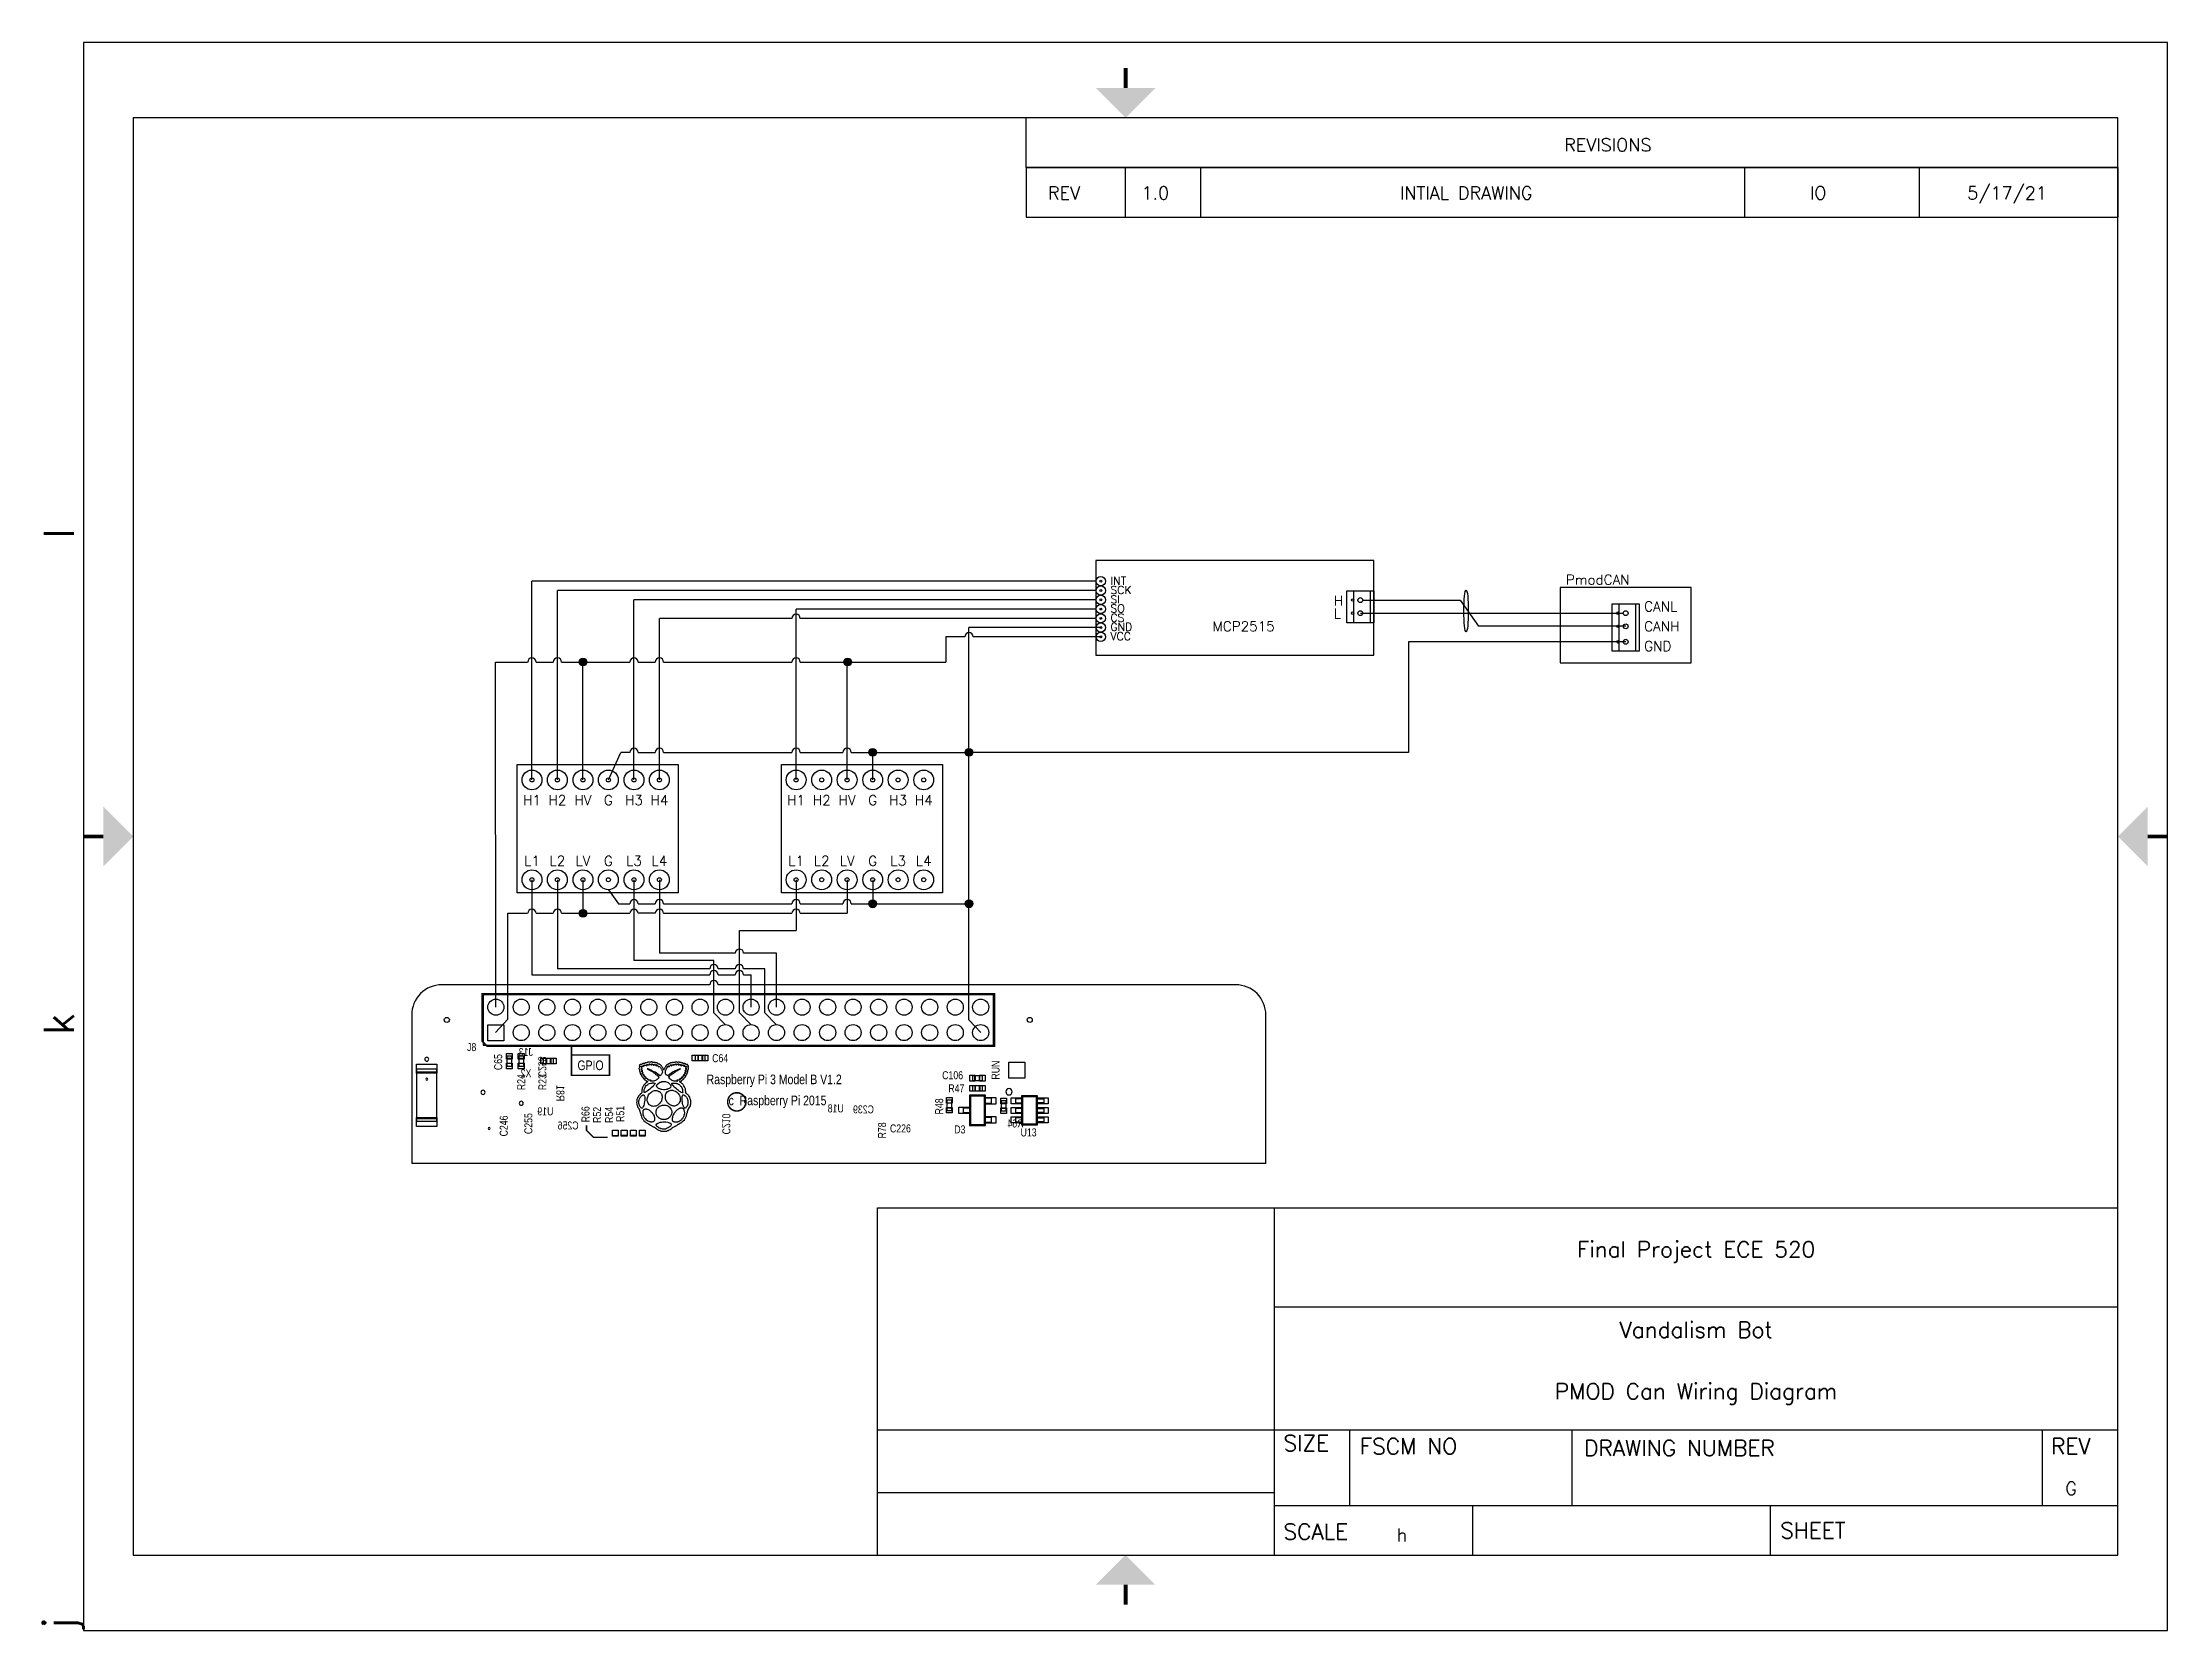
# Model space of a CAD drawing. Header units: inches. Extents: x -0.2 to 10.5, y 0 to 8.
import ezdxf
from ezdxf.enums import TextEntityAlignment as Align

# ---------------------------------------------------------------- set-up
doc = ezdxf.new("R2010")
doc.units = ezdxf.units.IN
doc.header["$LTSCALE"] = 0.75
doc.header["$MEASUREMENT"] = 0
for name, color, linetype in [('BOARD_OUTLINE', 254, 'Continuous'), ('PARTS_TOP', 111, 'Continuous'), ('PINS_TOP', 1, 'Continuous'), ('SILK_BOTTOM', 85, 'Continuous'), ('SILK_TOP', 85, 'Continuous'), ('TB_LABELS', 1, 'Continuous'), ('Title Block', 7, 'Continuous'), ('Viewport', 7, 'Continuous')]:
    doc.layers.add(name, color=color, linetype=linetype)
doc.styles.add('Roman', font='romans')
doc.styles.add('WD', font='romans.shx')
pattern_1 = [(0, (-23.6017, -8.8698), (6.375, 3), [1.5, -1.25, 1.75, -0.75, 2.25, -1]), (0, (-22.1017, -8.7448), (6.375, 3), [1.25, -4.75, 1, -1.5]), (0, (-19.1017, -9.0573), (6.375, 3), [0.75, -7.75]), (90, (-23.6017, -8.8698), (-2.125, 3), [2.875, -9.125]), (90, (-22.1017, -8.8698), (-2.125, 3), [2.8125, -9.1875]), (90, (-20.8517, -8.8698), (-2.125, 3), [2.625, -9.375]), (90, (-19.1017, -9.0573), (-2.125, 3), [2.875, -9.125]), (90, (-18.3517, -9.0573), (-2.125, 3), [2.875, -9.125]), (90, (-16.1017, -8.8698), (-2.125, 3), [2.75, -9.25])]

msp = doc.modelspace()

# ---------------------------------------------------------------- texts
at = {"style": 'Roman'}
for s, width, heights, insert, char_height, attachment_point in [('SCK', 0.25727, [0.0957], (5.174, 5.242), 0.04, 4), ('INT', 0.25727, [0.0957], (5.174, 5.288), 0.04, 4), ('PmodCAN', 0.47432, [0.0929], (7.629, 5.294), 0.05, 5), ('SI', 0.25727, [0.0957], (5.174, 5.195), 0.04, 4), ('SO', 0.25727, [0.0957], (5.174, 5.149), 0.04, 4), ('H', 0.25727, [0.0957], (6.299, 5.188), 0.05, 4), ('L', 0.25727, [0.0957], (6.299, 5.123), 0.05, 4), ('CANL', 0.25727, [0.0957], (7.863, 5.159), 0.05, 4), ('CS', 0.25727, [0.0957], (5.174, 5.102), 0.04, 4), ('GND', 0.25727, [0.0957], (5.174, 5.056), 0.04, 4), ('MCP2515', 0.47432, [0.0929], (5.845, 5.059), 0.05, 5), ('CANH', 0.25727, [0.0957], (7.863, 5.059), 0.05, 4), ('VCC', 0.25727, [0.0957], (5.174, 5.009), 0.04, 4), ('GND', 0.25727, [0.0957], (7.863, 4.959), 0.05, 4), ('H1', 0.25727, [0.0957], (2.259, 4.183), 0.05, 5), ('H2', 0.25727, [0.0957], (2.387, 4.183), 0.05, 5), ('HV', 0.25727, [0.0957], (2.516, 4.183), 0.05, 5), ('G', 0.25727, [0.0957], (2.644, 4.183), 0.05, 5), ('H3', 0.25727, [0.0957], (2.773, 4.183), 0.05, 5), ('H4', 0.25727, [0.0957], (2.901, 4.183), 0.05, 5), ('H1', 0.25727, [0.0957], (3.59, 4.183), 0.05, 5), ('H2', 0.25727, [0.0957], (3.719, 4.183), 0.05, 5), ('HV', 0.25727, [0.0957], (3.847, 4.183), 0.05, 5), ('G', 0.25727, [0.0957], (3.976, 4.183), 0.05, 5), ('H3', 0.25727, [0.0957], (4.104, 4.183), 0.05, 5), ('H4', 0.25727, [0.0957], (4.233, 4.183), 0.05, 5), ('L1', 0.25727, [0.0957], (2.259, 3.877), 0.05, 5), ('L2', 0.25727, [0.0957], (2.387, 3.877), 0.05, 5), ('LV', 0.25727, [0.0957], (2.516, 3.877), 0.05, 5), ('G', 0.25727, [0.0957], (2.644, 3.877), 0.05, 5), ('L3', 0.25727, [0.0957], (2.773, 3.877), 0.05, 5), ('L4', 0.25727, [0.0957], (2.901, 3.877), 0.05, 5), ('L1', 0.25727, [0.0957], (3.59, 3.877), 0.05, 5), ('L2', 0.25727, [0.0957], (3.719, 3.877), 0.05, 5), ('LV', 0.25727, [0.0957], (3.847, 3.877), 0.05, 5), ('G', 0.25727, [0.0957], (3.976, 3.877), 0.05, 5), ('L3', 0.25727, [0.0957], (4.104, 3.877), 0.05, 5), ('L4', 0.25727, [0.0957], (4.233, 3.877), 0.05, 5)]:
    msp.add_mtext_dynamic_manual_height_columns(s, width=width, gutter_width=0.25, heights=heights, dxfattribs=dict(at, insert=insert, char_height=char_height, attachment_point=attachment_point))
at = {"layer": 'SILK_BOTTOM', "text_generation_flag": 2, "width": 0.8125}
for s, p in [('J13', (2.263, 2.894)), ('X2', (2.256, 2.787)), ('U19', (2.367, 2.595)), ('U18', (3.83, 2.61)), ('C239', (3.982, 2.605)), ('R64', (4.736, 2.534)), ('C256', (2.494, 2.524))]:
    msp.add_text(s, height=0.0405, dxfattribs=at).set_placement(p)
for s, p in [('C258', (2.291, 2.787)), ('R81', (2.382, 2.666)), ('C210', (3.218, 2.499))]:
    msp.add_text(s, height=0.0405, rotation=270, dxfattribs=at).set_placement(p)
at = {"layer": 'SILK_TOP', "width": 0.8125}
for s, height, p in [('J8', 0.0405, (1.932, 2.919)), ('C64', 0.0405, (3.167, 2.863)), ('Raspberry Pi 3 Model B V1.2', 0.0486, (3.139, 2.752)), ('C106', 0.0405, (4.326, 2.777)), (' c  Raspberry Pi 2015', 0.0486, (3.235, 2.646)), ('R47', 0.0405, (4.357, 2.711)), ('C226', 0.0405, (4.063, 2.509)), ('D3', 0.0405, (4.387, 2.504)), ('U13', 0.0405, (4.721, 2.489))]:
    msp.add_text(s, height=height, dxfattribs=at).set_placement(p)
for s, p in [('C65', (2.109, 2.823)), ('R24', (2.225, 2.722)), ('R23', (2.332, 2.722)), ('C246', (2.137, 2.489)), ('C255', (2.261, 2.501)), ('R66', (2.549, 2.56)), ('R52', (2.607, 2.557)), ('R54', (2.668, 2.557)), ('R51', (2.724, 2.562)), ('R48', (4.331, 2.6)), ('R78', (4.043, 2.479))]:
    msp.add_text(s, height=0.0405, rotation=90, dxfattribs=at).set_placement(p)
msp.add_text('GPIO', height=0.0486, dxfattribs=at).set_placement((2.554, 2.823), align=Align.CENTER)
msp.add_text('RUN', height=0.0405, rotation=90, dxfattribs=at).set_placement((4.615, 2.823), align=Align.CENTER)

# ---------------------------------------------------------------- blocks, each defined once
blk = doc.blocks.new('ANSI_border_A(L)')
for p, q in [((4.75, 7.37), (4.75, 7.62)), ((10.25, 7.37), (4.75, 7.37))]:
    blk.add_line(p, q)
at = {"layer": 'Title Block'}
for p, q in [((0, 8), (0, 0)), ((10.5, 8), (0, 8)), ((10.5, 0), (10.5, 8)), ((0.25, 7.62), (0.25, 0.38)), ((10.25, 7.62), (0.25, 7.62)), ((10.25, 0.38), (10.25, 7.62)), ((0.25, 0.38), (10.25, 0.38)), ((0, 0), (10.5, 0))]:
    blk.add_line(p, q, dxfattribs=at)
at = {"layer": 'Title Block', "const_width": 0.02}
for points in [[(5.251, 7.871), (5.251, 7.771)], [(0, 4), (0.1, 4)], [(10.5, 4), (10.4, 4)], [(5.25, 0.13), (5.25, 0.23)]]:
    blk.add_lwpolyline(points, dxfattribs=at)
at = {"layer": 'Title Block'}
for points in [[(5.101, 7.771), (5.401, 7.771), (5.251, 7.621)], [(0.1, 3.85), (0.1, 4.15), (0.25, 4)], [(10.4, 3.85), (10.4, 4.15), (10.25, 4)], [(5.1, 0.23), (5.4, 0.23), (5.25, 0.38)]]:
    blk.add_solid(points, dxfattribs=at)
at = {"layer": 'Title Block', "style": 'Roman'}
blk.add_text('REVISIONS', height=0.065, dxfattribs=at).set_placement((7.46, 7.452))
blk = doc.blocks.new('ANSI_REVblock_A')
blk.add_line((0, 0), (0, -0.25))
at = {"layer": 'Title Block'}
for p, q in [((-5.5, 0), (0, 0)), ((-5.5, 0), (-5.5, -0.25)), ((-5, -0.25), (-5, 0)), ((-4.62, -0.25), (-4.62, 0)), ((-1.88, -0.25), (-1.88, 0)), ((-1, -0.25), (-1, 0)), ((-5.5, -0.25), (0, -0.25))]:
    blk.add_line(p, q, dxfattribs=at)
at = {"style": 'WD'}
for tag, p in [('ZONE', (-5.391, -0.16)), ('REV', (-4.92, -0.16)), ('DESCRIPTION', (-3.618, -0.16)), ('DATE', (-1.552, -0.16)), ('APPROVED', (-0.759, -0.16))]:
    blk.add_attdef(tag, p, '', height=0.065, dxfattribs=at)
at = {"style": 'WD', "flags": 1}
blk.add_attdef('WD_TB', (-4.505, -0.154), '', height=0.03, dxfattribs=at)
blk = doc.blocks.new('ANSI_tblock_desc_A(L)')
for p, q in [((0, 0), (0, 1.75)), ((-6.25, 0), (0, 0))]:
    blk.add_line(p, q)
at = {"layer": 'Title Block'}
for p, q in [((-6.25, 1.75), (0, 1.75)), ((-6.25, 0), (-6.25, 1.75)), ((-4.25, 0), (-4.25, 1.75)), ((-4.25, 1.25), (0, 1.25)), ((-6.25, 0.63), (0, 0.63)), ((-3.87, 0.25), (-3.87, 0.63)), ((-2.75, 0.25), (-2.75, 0.63)), ((-0.38, 0.25), (-0.38, 0.63)), ((-6.25, 0.315), (-4.25, 0.315)), ((-4.25, 0.25), (0, 0.25)), ((-3.25, 0), (-3.25, 0.25)), ((-1.75, 0), (-1.75, 0.25))]:
    blk.add_line(p, q, dxfattribs=at)
at = {"color": 0, "style": 'Roman', "flags": 8}
for tag, p in [('FNAME', (-10.3, 5.12)), ('REVDATE', (-10.3, 2.62)), ('USER', (-10.3, -0.38))]:
    blk.add_attdef(tag, p, '', height=0.15, rotation=90, dxfattribs=at)
at = {"style": 'WD'}
for tag, p in [('PROJDESC', (-2.125, 1.5)), ('TITLE1', (-2.125, 1.095)), ('TITLE2', (-2.125, 0.785))]:
    blk.add_attdef(tag, text='', height=0.08, dxfattribs=at).set_placement(p, align=Align.CENTER)
for tag, p in [('SIZE', (-4.162, 0.32)), ('FSCM_NO', (-3.4, 0.337)), ('DWG_NO', (-1.659, 0.337)), ('REV', (-0.265, 0.303)), ('SCALE', (-3.634, 0.069)), ('SHEET', (-0.883, 0.092))]:
    blk.add_attdef(tag, p, '', height=0.065, dxfattribs=at)
at = {"style": 'WD', "flags": 1}
blk.add_attdef('WD_TB', (-5.57, 0.177), '', height=0.086, dxfattribs=at)
at = {"layer": 'TB_LABELS', "style": 'WD'}
for s, p in [('SIZE', (-4.204, 0.604)), ('FSCM NO', (-3.819, 0.588)), ('DRAWING NUMBER', (-2.689, 0.579)), ('REV', (-0.336, 0.588)), ('SCALE', (-4.204, 0.158)), ('SHEET', (-1.701, 0.164))]:
    blk.add_text(s, height=0.08, dxfattribs=at).set_placement(p, align=Align.TOP_LEFT)

# ---------------------------------------------------------------- hatches: boundary and pattern name
h = msp.add_hatch()
h.set_pattern_fill('AR-RSHKE', color=256, scale=0.25)
h.set_pattern_definition(pattern_1)
h.paths.add_polyline_path([(4.926, 4.331, 1), (4.906, 4.331, 1)])
h.paths.add_polyline_path([(5.026, 4.331, 1), (5.006, 4.331, 1)])
h.paths.add_polyline_path([(5.126, 4.331, 1), (5.106, 4.331, 1)])
h.paths.add_polyline_path([(5.226, 4.331, 1), (5.206, 4.331, 1)])
h.paths.add_polyline_path([(5.326, 4.331, 1), (5.306, 4.331, 1)])
h.paths.add_polyline_path([(5.306, 4.631, 1), (5.326, 4.631, 1)])
h.paths.add_polyline_path([(5.226, 4.631, 1), (5.206, 4.631, 1)])
h.paths.add_polyline_path([(5.126, 4.631, 1), (5.106, 4.631, 1)])
h.paths.add_polyline_path([(5.026, 4.631, 1), (5.006, 4.631, 1)])
h.paths.add_polyline_path([(5.026, 4.931, 1), (5.006, 4.931, 1)])
h.paths.add_polyline_path([(5.106, 4.931, 1), (5.126, 4.931, 1)])
h.paths.add_polyline_path([(5.226, 4.931, 1), (5.206, 4.931, 1)])
h.paths.add_polyline_path([(5.326, 4.931, 1), (5.306, 4.931, 1)])
h.paths.add_polyline_path([(5.243, 5.518, 1), (5.343, 5.518, 1)])
h.paths.add_polyline_path([(5.343, 3.743, 1), (5.243, 3.743, 1)])
h.paths.add_polyline_path([(3.671, 3.743, 1), (3.571, 3.743, 1)])
h = msp.add_hatch()
h.set_pattern_fill('AR-RSHKE', color=256, scale=0.25)
h.set_pattern_definition(pattern_1)
h.paths.add_polyline_path([(3.674, 5.431, 1), (3.724, 5.431, 1)])
h.paths.add_polyline_path([(3.674, 5.273, 1), (3.724, 5.273, 1)])
h = msp.add_hatch(color=256)
h.dxf.hatch_style = 1
h.paths.add_polyline_path([(2.535, 4.879, 1), (2.496, 4.879, 1)])
h = msp.add_hatch(color=256)
h.dxf.hatch_style = 1
h.paths.add_polyline_path([(3.87, 4.879, 1), (3.83, 4.879, 1)])
h = msp.add_hatch()
h.set_pattern_fill('AR-RSHKE', color=256, scale=0.25)
h.set_pattern_definition(pattern_1)
h.paths.add_polyline_path([(3.896, 4.631, 1), (3.876, 4.631, 1)])
h.paths.add_polyline_path([(3.796, 4.631, 1), (3.776, 4.631, 1)])
h.paths.add_polyline_path([(3.696, 4.631, 1), (3.676, 4.631, 1)])
h.paths.add_polyline_path([(3.596, 4.631, 1), (3.576, 4.631, 1)])
h.paths.add_polyline_path([(3.976, 4.331, 1), (3.996, 4.331, 1)])
h.paths.add_polyline_path([(3.896, 4.331, 1), (3.876, 4.331, 1)])
h.paths.add_polyline_path([(3.796, 4.331, 1), (3.776, 4.331, 1)])
h.paths.add_polyline_path([(3.696, 4.331, 1), (3.676, 4.331, 1)])
h.paths.add_polyline_path([(3.596, 4.331, 1), (3.576, 4.331, 1)])
h.paths.add_polyline_path([(3.976, 4.031, 1), (3.996, 4.031, 1)])
h.paths.add_polyline_path([(3.876, 4.031, 1), (3.896, 4.031, 1)])
h.paths.add_polyline_path([(3.776, 4.031, 1), (3.796, 4.031, 1)])
h.paths.add_polyline_path([(3.676, 4.031, 1), (3.696, 4.031, 1)])
h.paths.add_polyline_path([(3.596, 4.031, 1), (3.576, 4.031, 1)])
h.paths.add_polyline_path([(5.327, 4.031, 1), (5.307, 4.031, 1)])
h.paths.add_polyline_path([(5.227, 4.031, 1), (5.207, 4.031, 1)])
h.paths.add_polyline_path([(5.127, 4.031, 1), (5.107, 4.031, 1)])
h.paths.add_polyline_path([(5.027, 4.031, 1), (5.007, 4.031, 1)])
h.paths.add_polyline_path([(4.927, 4.031, 1), (4.907, 4.031, 1)])
h = msp.add_hatch(color=256)
h.dxf.hatch_style = 1
h.paths.add_polyline_path([(3.956, 4.424, 1), (3.995, 4.424, 1)])
h = msp.add_hatch(color=256)
h.dxf.hatch_style = 1
h.paths.add_polyline_path([(4.441, 4.424, 1), (4.48, 4.424, 1)])
h = msp.add_hatch()
h.set_pattern_fill('AR-RSHKE', color=256, scale=0.25, angle=180)
h.set_pattern_definition([(180, (31.5312, 15.2654), (-6.375, -3), [1.5, -1.25, 1.75, -0.75, 2.25, -1]), (180, (30.0312, 15.1404), (-6.375, -3), [1.25, -4.75, 1, -1.5]), (180, (27.0312, 15.453), (-6.375, -3), [0.75, -7.75]), (270, (31.5312, 15.2654), (2.125, -3), [2.875, -9.125]), (270, (30.0312, 15.2654), (2.125, -3), [2.8125, -9.1875]), (270, (28.7812, 15.2654), (2.125, -3), [2.625, -9.375]), (270, (27.0312, 15.453), (2.125, -3), [2.875, -9.125]), (270, (26.2812, 15.453), (2.125, -3), [2.875, -9.125]), (270, (24.0312, 15.2654), (2.125, -3), [2.75, -9.25])])
h.paths.add_polyline_path([(3.938, 4.306, 1), (4.038, 4.306, 1)])
h = msp.add_hatch(color=256)
h.dxf.hatch_style = 1
h.paths.add_polyline_path([(3.995, 3.661, 1), (3.956, 3.661, 1)])
h = msp.add_hatch(color=256)
h.dxf.hatch_style = 1
h.paths.add_polyline_path([(4.48, 3.661, 1), (4.441, 3.661, 1)])
h = msp.add_hatch(color=256)
h.dxf.hatch_style = 1
h.paths.add_polyline_path([(2.535, 3.613, 1), (2.496, 3.613, 1)])

# ---------------------------------------------------------------- linework, layer by layer
for p, q in [((5.101, 5.286), (2.259, 5.286)), ((2.259, 4.285), (2.259, 5.286)), ((5.101, 5.239), (2.387, 5.239)), ((2.387, 4.285), (2.387, 5.239)), ((5.101, 5.192), (2.773, 5.192)), ((2.773, 4.285), (2.773, 5.192)), ((5.101, 5.146), (3.59, 5.146)), ((3.59, 4.285), (3.59, 5.146)), ((6.401, 5.077), (6.401, 5.238)), ((6.446, 5.191), (6.936, 5.191)), ((6.484, 5.077), (6.484, 5.238)), ((6.936, 5.191), (7.028, 5.059)), ((7.737, 4.933), (7.737, 5.172)), ((7.821, 4.933), (7.821, 5.172)), ((2.901, 4.285), (2.901, 5.099)), ((3.569, 5.099), (2.901, 5.099)), ((5.101, 5.099), (3.611, 5.099)), ((4.461, 3.076), (4.461, 5.053)), ((5.125, 5.053), (4.461, 5.053)), ((6.433, 5.125), (7.758, 5.125)), ((7.77, 5.059), (7.028, 5.059)), ((4.344, 5.006), (4.344, 4.879)), ((4.44, 5.006), (4.344, 5.006)), ((5.125, 5.006), (4.482, 5.006)), ((7.77, 4.981), (6.675, 4.981)), ((6.675, 4.981), (6.675, 4.424)), ((2.077, 3.14), (2.075, 4.879)), ((2.075, 4.879), (2.237, 4.879)), ((2.28, 4.879), (2.366, 4.879)), ((2.408, 4.879), (2.752, 4.879)), ((2.516, 4.285), (2.516, 4.879)), ((2.794, 4.879), (2.88, 4.879)), ((2.922, 4.879), (3.569, 4.879)), ((3.611, 4.879), (4.344, 4.879)), ((3.847, 4.285), (3.847, 4.879)), ((2.644, 4.285), (2.706, 4.424)), ((2.752, 4.424), (2.706, 4.424)), ((2.794, 4.424), (2.88, 4.424)), ((2.922, 4.424), (3.569, 4.424)), ((3.611, 4.424), (3.826, 4.424)), ((3.868, 4.424), (4.461, 4.424)), ((3.976, 4.285), (3.976, 4.424)), ((6.675, 4.424), (4.461, 4.424)), ((2.259, 3.782), (2.259, 3.303)), ((2.387, 3.782), (2.387, 3.334)), ((2.516, 3.782), (2.516, 3.613)), ((2.773, 3.782), (2.773, 3.375)), ((2.901, 3.782), (2.901, 3.412)), ((3.59, 3.782), (3.59, 3.526)), ((3.847, 3.782), (3.847, 3.613)), ((3.976, 3.782), (3.976, 3.661)), ((2.644, 3.732), (2.695, 3.661)), ((2.695, 3.661), (2.752, 3.661)), ((2.794, 3.661), (2.88, 3.661)), ((2.922, 3.661), (3.569, 3.661)), ((3.611, 3.661), (3.826, 3.661)), ((3.868, 3.661), (4.461, 3.661)), ((2.137, 3.613), (2.237, 3.613)), ((2.137, 3.08), (2.137, 3.613)), ((2.28, 3.613), (2.366, 3.613)), ((2.408, 3.613), (2.752, 3.613)), ((2.88, 3.613), (2.794, 3.613)), ((2.922, 3.613), (3.569, 3.613)), ((3.611, 3.613), (3.847, 3.613)), ((3.304, 3.112), (3.304, 3.526)), ((3.304, 3.526), (3.59, 3.526)), ((3.155, 3.334), (2.387, 3.334)), ((3.176, 3.375), (2.773, 3.375)), ((3.283, 3.412), (2.901, 3.412)), ((3.176, 3.112), (3.176, 3.375)), ((3.283, 3.334), (3.197, 3.334)), ((3.491, 3.412), (3.325, 3.412)), ((3.433, 3.334), (3.325, 3.334)), ((3.433, 3.112), (3.433, 3.334)), ((3.491, 3.14), (3.491, 3.412)), ((2.259, 3.303), (3.155, 3.303)), ((3.197, 3.303), (3.283, 3.303)), ((3.325, 3.303), (3.363, 3.303)), ((3.363, 3.14), (3.363, 3.303)), ((3.234, 3.052), (3.176, 3.112)), ((3.363, 3.052), (3.304, 3.112)), ((3.491, 3.052), (3.433, 3.112)), ((2.075, 3.012), (2.137, 3.08)), ((4.52, 3.012), (4.461, 3.076)), ((5.957, 2.352), (1.653, 2.352))]:
    msp.add_line(p, q)
msp.add_lwpolyline([(6.501, 5.308), (6.501, 5.39), (5.101, 5.39), (5.101, 4.914), (6.501, 4.914), (6.501, 5.308)])
for points in [[(7.44, 5.254), (7.44, 4.875), (8.1, 4.875), (8.1, 5.254)], [(6.365, 5.238), (6.501, 5.238), (6.501, 5.077), (6.365, 5.077)], [(7.702, 5.172), (7.838, 5.172), (7.838, 4.933), (7.702, 4.933)], [(2.995, 3.716), (2.185, 3.716), (2.185, 4.363), (2.995, 4.363)], [(4.327, 3.716), (3.517, 3.716), (3.517, 4.363), (4.327, 4.363)]]:
    msp.add_lwpolyline(points, close=True)
for centre, radius in [((5.125, 5.286), 0.0233), ((5.125, 5.239), 0.0233), ((5.125, 5.286), 0.00465), ((5.125, 5.192), 0.0233), ((5.125, 5.146), 0.0233), ((5.125, 5.239), 0.00465), ((5.125, 5.192), 0.00465), ((5.125, 5.146), 0.00465), ((6.394, 5.191), 0.00619), ((6.433, 5.191), 0.0124), ((5.125, 5.099), 0.0233), ((5.125, 5.053), 0.0233), ((5.125, 5.099), 0.00465), ((5.125, 5.053), 0.00465), ((6.394, 5.125), 0.00619), ((6.433, 5.125), 0.0124), ((7.731, 5.125), 0.00619), ((7.731, 5.059), 0.00619), ((7.77, 5.125), 0.0124), ((7.77, 5.059), 0.0124), ((5.125, 5.006), 0.0233), ((5.125, 5.006), 0.00465), ((7.731, 4.981), 0.00619), ((7.77, 4.981), 0.0124), ((2.516, 4.879), 0.0196), ((3.85, 4.879), 0.0196), ((3.976, 4.424), 0.0196), ((4.461, 4.424), 0.0196), ((2.259, 4.285), 0.05), ((2.259, 4.285), 0.01), ((2.387, 4.285), 0.05), ((2.387, 4.285), 0.01), ((2.516, 4.285), 0.05), ((2.516, 4.285), 0.01), ((2.644, 4.285), 0.05), ((2.644, 4.285), 0.01), ((2.773, 4.285), 0.05), ((2.773, 4.285), 0.01), ((2.901, 4.285), 0.05), ((2.901, 4.285), 0.01), ((3.59, 4.285), 0.05), ((3.59, 4.285), 0.01), ((3.719, 4.285), 0.05), ((3.719, 4.285), 0.01), ((3.847, 4.285), 0.05), ((3.847, 4.285), 0.01), ((3.976, 4.285), 0.05), ((3.976, 4.285), 0.01), ((4.104, 4.285), 0.05), ((4.104, 4.285), 0.01), ((4.233, 4.285), 0.05), ((4.233, 4.285), 0.01), ((2.259, 3.782), 0.05), ((2.259, 3.782), 0.01), ((2.387, 3.782), 0.05), ((2.387, 3.782), 0.01), ((2.516, 3.782), 0.05), ((2.516, 3.782), 0.01), ((2.644, 3.782), 0.05), ((2.644, 3.782), 0.01), ((2.773, 3.782), 0.05), ((2.773, 3.782), 0.01), ((2.901, 3.782), 0.05), ((2.901, 3.782), 0.01), ((3.59, 3.782), 0.05), ((3.59, 3.782), 0.01), ((3.719, 3.782), 0.05), ((3.719, 3.782), 0.01), ((3.847, 3.782), 0.05), ((3.847, 3.782), 0.01), ((3.976, 3.782), 0.05), ((3.976, 3.782), 0.01), ((4.104, 3.782), 0.05), ((4.104, 3.782), 0.01), ((4.233, 3.782), 0.05), ((4.233, 3.782), 0.01), ((3.976, 3.661), 0.0196), ((4.461, 3.661), 0.0196), ((2.516, 3.613), 0.0196)]:
    msp.add_circle(centre, radius)
for centre in [(3.59, 5.099), (4.461, 5.006), (2.259, 4.879), (2.387, 4.879), (2.773, 4.879), (2.901, 4.879), (3.59, 4.879), (2.773, 4.424), (2.901, 4.424), (3.59, 4.424), (3.847, 4.424), (2.773, 3.661), (2.901, 3.661), (3.59, 3.661), (3.847, 3.661), (2.259, 3.613), (2.387, 3.613), (2.773, 3.613), (2.901, 3.613), (3.59, 3.613), (3.304, 3.412), (3.176, 3.334), (3.176, 3.303), (3.304, 3.334), (3.304, 3.303), (3.176, 3.253)]:
    msp.add_arc(centre, 0.0212, 0, 180)
msp.add_ellipse((6.966, 5.136), major_axis=(0, 0.106), ratio=0.104819)
at = {"layer": 'BOARD_OUTLINE'}
for points in [[(3.155, 3.253), (1.805, 3.253, 0.414214), (1.653, 3.101), (1.653, 2.352)], [(5.957, 2.352), (5.957, 3.101, 0.414214), (5.805, 3.253), (3.197, 3.253)]]:
    msp.add_lwpolyline(points, format="xyb", dxfattribs=at)
at = {"layer": 'PARTS_TOP'}
for points in [[(2.013, 2.949), (4.585, 2.949), (4.585, 3.203), (2.013, 3.203), (2.013, 2.949)], [(2.157, 2.894), (2.132, 2.894), (2.132, 2.843), (2.157, 2.843), (2.157, 2.894)], [(2.192, 2.843), (2.218, 2.843), (2.218, 2.894), (2.192, 2.894), (2.192, 2.843)], [(3.081, 2.896), (3.081, 2.871), (3.131, 2.871), (3.131, 2.896), (3.081, 2.896)], [(3.094, 2.896), (3.094, 2.871)], [(3.119, 2.896), (3.119, 2.871)], [(1.78, 2.828), (1.678, 2.828), (1.678, 2.565), (1.78, 2.565), (1.78, 2.828)], [(1.78, 2.813), (1.678, 2.813)], [(2.157, 2.881), (2.132, 2.881)], [(2.157, 2.856), (2.132, 2.856)], [(2.218, 2.881), (2.192, 2.881)], [(2.218, 2.856), (2.192, 2.856)], [(2.367, 2.856), (2.367, 2.881), (2.316, 2.881), (2.316, 2.856), (2.367, 2.856)], [(2.329, 2.881), (2.329, 2.856)], [(2.354, 2.881), (2.354, 2.856)], [(4.529, 2.77), (4.529, 2.795), (4.478, 2.795), (4.478, 2.77), (4.529, 2.77)], [(4.491, 2.77), (4.491, 2.795)], [(4.516, 2.77), (4.516, 2.795)], [(4.544, 2.544), (4.544, 2.696), (4.463, 2.696), (4.463, 2.544), (4.544, 2.544)], [(4.539, 2.549), (4.539, 2.691), (4.468, 2.691), (4.468, 2.549), (4.539, 2.549)], [(4.529, 2.719), (4.529, 2.744), (4.478, 2.744), (4.478, 2.719), (4.529, 2.719)], [(4.491, 2.744), (4.491, 2.719)], [(4.516, 2.744), (4.516, 2.719)], [(4.544, 2.656), (4.574, 2.656), (4.574, 2.681), (4.544, 2.681)], [(4.726, 2.694), (4.726, 2.547), (4.807, 2.547), (4.807, 2.694), (4.726, 2.694)], [(4.731, 2.689), (4.731, 2.552), (4.802, 2.552), (4.802, 2.689), (4.731, 2.689)], [(1.678, 2.58), (1.78, 2.58)], [(4.374, 2.671), (4.349, 2.671), (4.349, 2.62), (4.374, 2.62), (4.374, 2.671)], [(4.349, 2.658), (4.374, 2.658)], [(4.349, 2.633), (4.374, 2.633)], [(4.463, 2.608), (4.433, 2.608), (4.433, 2.633), (4.463, 2.633)], [(4.544, 2.56), (4.574, 2.56), (4.574, 2.585), (4.544, 2.585)], [(4.648, 2.668), (4.623, 2.668), (4.623, 2.618), (4.648, 2.618), (4.648, 2.668)], [(4.648, 2.656), (4.623, 2.656)], [(4.648, 2.63), (4.623, 2.63)], [(4.726, 2.679), (4.696, 2.679), (4.696, 2.658), (4.726, 2.658)], [(4.726, 2.63), (4.696, 2.63), (4.696, 2.61), (4.726, 2.61)], [(4.726, 2.582), (4.696, 2.582), (4.696, 2.562), (4.726, 2.562)], [(4.807, 2.679), (4.838, 2.679), (4.838, 2.658), (4.807, 2.658)], [(4.807, 2.63), (4.838, 2.63), (4.838, 2.61), (4.807, 2.61)], [(4.807, 2.582), (4.838, 2.582), (4.838, 2.562), (4.807, 2.562)], [(2.666, 2.494), (2.691, 2.494)], [(2.737, 2.494), (2.711, 2.494)], [(2.782, 2.494), (2.757, 2.494)], [(2.828, 2.494), (2.802, 2.494)]]:
    msp.add_lwpolyline(points, dxfattribs=at)
msp.add_lwpolyline([(1.734, 2.777, 1), (1.724, 2.777, 1), (1.734, 2.777)], format="xyb", dxfattribs=at)
at = {"layer": 'PINS_TOP'}
for points in [[(2.036, 2.971), (2.036, 3.052), (2.117, 3.052), (2.117, 2.971)], [(2.13, 2.907), (2.159, 2.907), (2.159, 2.878), (2.13, 2.878)], [(2.22, 2.878), (2.19, 2.878), (2.19, 2.907), (2.22, 2.907)], [(3.067, 2.869), (3.067, 2.898), (3.096, 2.898), (3.096, 2.869)], [(3.116, 2.869), (3.116, 2.898), (3.145, 2.898), (3.145, 2.869)], [(1.78, 2.853), (1.78, 2.808), (1.678, 2.808), (1.678, 2.853)], [(2.13, 2.858), (2.159, 2.858), (2.159, 2.829), (2.13, 2.829)], [(2.22, 2.829), (2.19, 2.829), (2.19, 2.858), (2.22, 2.858)], [(2.332, 2.883), (2.332, 2.854), (2.303, 2.854), (2.303, 2.883)], [(2.381, 2.883), (2.381, 2.854), (2.352, 2.854), (2.352, 2.883)], [(4.493, 2.797), (4.493, 2.768), (4.465, 2.768), (4.465, 2.797)], [(4.543, 2.797), (4.543, 2.768), (4.514, 2.768), (4.514, 2.797)], [(4.662, 2.782), (4.662, 2.863), (4.743, 2.863), (4.743, 2.782)], [(4.347, 2.685), (4.376, 2.685), (4.376, 2.656), (4.347, 2.656)], [(4.493, 2.746), (4.493, 2.717), (4.465, 2.717), (4.465, 2.746)], [(4.543, 2.746), (4.543, 2.717), (4.514, 2.717), (4.514, 2.746)], [(4.597, 2.685), (4.597, 2.652), (4.542, 2.652), (4.542, 2.685)], [(4.621, 2.682), (4.65, 2.682), (4.65, 2.653), (4.621, 2.653)], [(4.673, 2.653), (4.673, 2.684), (4.729, 2.684), (4.729, 2.653)], [(4.805, 2.653), (4.805, 2.684), (4.86, 2.684), (4.86, 2.653)], [(1.78, 2.585), (1.78, 2.539), (1.678, 2.539), (1.678, 2.585)], [(4.347, 2.635), (4.376, 2.635), (4.376, 2.607), (4.347, 2.607)], [(4.466, 2.637), (4.466, 2.604), (4.41, 2.604), (4.41, 2.637)], [(4.597, 2.589), (4.597, 2.556), (4.542, 2.556), (4.542, 2.589)], [(4.621, 2.633), (4.65, 2.633), (4.65, 2.604), (4.621, 2.604)], [(4.673, 2.605), (4.673, 2.635), (4.729, 2.635), (4.729, 2.605)], [(4.673, 2.557), (4.673, 2.587), (4.729, 2.587), (4.729, 2.557)], [(4.805, 2.605), (4.805, 2.635), (4.86, 2.635), (4.86, 2.605)], [(4.805, 2.557), (4.805, 2.587), (4.86, 2.587), (4.86, 2.557)], [(2.664, 2.52), (2.693, 2.52), (2.693, 2.491), (2.664, 2.491)], [(2.739, 2.491), (2.709, 2.491), (2.709, 2.52), (2.739, 2.52)], [(2.784, 2.491), (2.755, 2.491), (2.755, 2.52), (2.784, 2.52)], [(2.83, 2.491), (2.8, 2.491), (2.8, 2.52), (2.83, 2.52)]]:
    msp.add_lwpolyline(points, close=True, dxfattribs=at)
for centre, radius in [((2.077, 3.14), 0.0405), ((2.205, 3.14), 0.0405), ((2.334, 3.14), 0.0405), ((2.463, 3.14), 0.0405), ((2.591, 3.14), 0.0405), ((2.72, 3.14), 0.0405), ((2.848, 3.14), 0.0405), ((2.977, 3.14), 0.0405), ((3.106, 3.14), 0.0405), ((3.234, 3.14), 0.0405), ((3.363, 3.14), 0.0405), ((3.491, 3.14), 0.0405), ((3.62, 3.14), 0.0405), ((3.749, 3.14), 0.0405), ((3.877, 3.14), 0.0405), ((4.006, 3.14), 0.0405), ((4.134, 3.14), 0.0405), ((4.263, 3.14), 0.0405), ((4.392, 3.14), 0.0405), ((4.52, 3.14), 0.0405), ((1.83, 3.076), 0.0127), ((2.205, 3.012), 0.0405), ((2.334, 3.012), 0.0405), ((2.463, 3.012), 0.0405), ((2.591, 3.012), 0.0405), ((2.72, 3.012), 0.0405), ((2.848, 3.012), 0.0405), ((2.977, 3.012), 0.0405), ((3.106, 3.012), 0.0405), ((3.234, 3.012), 0.0405), ((3.363, 3.012), 0.0405), ((3.491, 3.012), 0.0405), ((3.62, 3.012), 0.0405), ((3.749, 3.012), 0.0405), ((3.877, 3.012), 0.0405), ((4.006, 3.012), 0.0405), ((4.134, 3.012), 0.0405), ((4.263, 3.012), 0.0405), ((4.392, 3.012), 0.0405), ((4.52, 3.012), 0.0405), ((4.767, 3.076), 0.0127)]:
    msp.add_circle(centre, radius, dxfattribs=at)
at = {"layer": 'SILK_BOTTOM'}
for points in [[(2.023, 2.711, 1), (2.002, 2.711, 1)], [(2.215, 2.656, 1), (2.195, 2.656, 1)], [(2.048, 2.529, 1), (2.038, 2.529, 1)]]:
    msp.add_lwpolyline(points, format="xyb", close=True, dxfattribs=at)
at = {"layer": 'SILK_TOP'}
for points in [[(2.007, 3.208, 0.00759, 0.00759, 0), (2.007, 2.97, 0.00759, 0.00759, 0), (2.033, 2.944, 0.00759, 0.00759, 0), (4.59, 2.944, 0.00759, 0.00759, 0), (4.59, 3.208, 0.00759, 0.00759, 0), (2.007, 3.208, 0.00759, 0.00759, 0)], [(2.458, 2.899, 0.00759, 0.00759, 0), (2.65, 2.899, 0.00759, 0.00759, 0), (2.65, 2.797, 0.00759, 0.00759, 0), (2.458, 2.797, 0.00759, 0.00759, 0), (2.458, 2.944, 0.00759, 0.00759, 0)], [(3.337, 2.663, 0.00759, 0.00759, 1), (3.245, 2.663, 0.00759, 0.00759, 1), (3.337, 2.663, 0.00759, 0.00759, 0)], [(2.534, 2.544, 0.00759, 0.00759, 0), (2.534, 2.519, 0.00759, 0.00759, 0), (2.569, 2.484, 0.00759, 0.00759, 0), (2.64, 2.484, 0.00759, 0.00759, 0)]]:
    msp.add_lwpolyline(points, format="xyseb", dxfattribs=at)
for points in [[(1.739, 2.878, 1), (1.719, 2.878, 1)], [(4.679, 2.714, 1), (4.647, 2.714, 1)]]:
    msp.add_lwpolyline(points, format="xyb", close=True, dxfattribs=at)
for points in [[(2.858, 2.863), (2.857, 2.863), (2.856, 2.863), (2.856, 2.863), (2.855, 2.863), (2.855, 2.863), (2.854, 2.863), (2.854, 2.863), (2.853, 2.863), (2.849, 2.863), (2.847, 2.863), (2.846, 2.863), (2.845, 2.863), (2.843, 2.863), (2.843, 2.862), (2.842, 2.862), (2.841, 2.862), (2.84, 2.861), (2.84, 2.861), (2.839, 2.861), (2.839, 2.861), (2.839, 2.86), (2.838, 2.86), (2.838, 2.86), (2.838, 2.86), (2.836, 2.861), (2.835, 2.86), (2.834, 2.86), (2.833, 2.86), (2.832, 2.86), (2.831, 2.859), (2.83, 2.859), (2.83, 2.858), (2.829, 2.858), (2.829, 2.858), (2.828, 2.858), (2.828, 2.858), (2.827, 2.857), (2.827, 2.857), (2.826, 2.857), (2.825, 2.857), (2.822, 2.857), (2.821, 2.857), (2.819, 2.857), (2.818, 2.856), (2.817, 2.856), (2.816, 2.855), (2.815, 2.855), (2.814, 2.854), (2.813, 2.853), (2.812, 2.853), (2.812, 2.853), (2.811, 2.852), (2.811, 2.852), (2.81, 2.852), (2.809, 2.852), (2.809, 2.852), (2.804, 2.851), (2.803, 2.85), (2.801, 2.849), (2.8, 2.848), (2.8, 2.846), (2.799, 2.844), (2.8, 2.842), (2.8, 2.84), (2.8, 2.838), (2.8, 2.838), (2.8, 2.837), (2.8, 2.837), (2.8, 2.836), (2.8, 2.836), (2.8, 2.835), (2.799, 2.835), (2.799, 2.833), (2.798, 2.832), (2.798, 2.831), (2.798, 2.83), (2.798, 2.829), (2.799, 2.828), (2.799, 2.827), (2.8, 2.826), (2.801, 2.825), (2.801, 2.824), (2.801, 2.824), (2.801, 2.823), (2.801, 2.823), (2.801, 2.822), (2.801, 2.822), (2.801, 2.821), (2.801, 2.82), (2.801, 2.819), (2.801, 2.818), (2.801, 2.817), (2.802, 2.816), (2.802, 2.815), (2.803, 2.814), (2.803, 2.813), (2.804, 2.811), (2.804, 2.811), (2.805, 2.81), (2.805, 2.81), (2.805, 2.809), (2.805, 2.809), (2.805, 2.808), (2.805, 2.808), (2.805, 2.805), (2.806, 2.805), (2.806, 2.804), (2.806, 2.803), (2.807, 2.802), (2.808, 2.801), (2.808, 2.8), (2.809, 2.799), (2.81, 2.798), (2.81, 2.798), (2.81, 2.798), (2.811, 2.797), (2.811, 2.797), (2.811, 2.796), (2.811, 2.796), (2.811, 2.796), (2.812, 2.793), (2.812, 2.792), (2.813, 2.791), (2.814, 2.79), (2.815, 2.789), (2.816, 2.787), (2.817, 2.786), (2.819, 2.785), (2.819, 2.785), (2.82, 2.784), (2.82, 2.784), (2.82, 2.784), (2.82, 2.784), (2.82, 2.783), (2.82, 2.783), (2.821, 2.783), (2.821, 2.781), (2.821, 2.781), (2.822, 2.78), (2.823, 2.779), (2.823, 2.778), (2.824, 2.777), (2.825, 2.776), (2.825, 2.776), (2.826, 2.775), (2.827, 2.775), (2.827, 2.775), (2.828, 2.775), (2.828, 2.774), (2.829, 2.774), (2.829, 2.774), (2.829, 2.774), (2.83, 2.774), (2.831, 2.773), (2.831, 2.773), (2.831, 2.773), (2.832, 2.772), (2.832, 2.772), (2.832, 2.771), (2.833, 2.771), (2.834, 2.769), (2.834, 2.768), (2.835, 2.768), (2.836, 2.767), (2.837, 2.766), (2.838, 2.766), (2.839, 2.765), (2.841, 2.765), (2.843, 2.764), (2.839, 2.762), (2.831, 2.756), (2.828, 2.753), (2.825, 2.75), (2.822, 2.746), (2.82, 2.743), (2.818, 2.739), (2.816, 2.735), (2.815, 2.731), (2.814, 2.727), (2.814, 2.725), (2.813, 2.723), (2.813, 2.721), (2.813, 2.718), (2.812, 2.716), (2.812, 2.714), (2.812, 2.713), (2.812, 2.71), (2.812, 2.709), (2.811, 2.708), (2.811, 2.707), (2.81, 2.706), (2.81, 2.706), (2.809, 2.705), (2.808, 2.704), (2.806, 2.703), (2.805, 2.701), (2.803, 2.7), (2.802, 2.699), (2.8, 2.697), (2.799, 2.695), (2.798, 2.694), (2.797, 2.693), (2.792, 2.686), (2.791, 2.682), (2.789, 2.679), (2.788, 2.675), (2.788, 2.672), (2.787, 2.668), (2.787, 2.664), (2.786, 2.66), (2.787, 2.653), (2.788, 2.649), (2.789, 2.646), (2.79, 2.642), (2.791, 2.639), (2.793, 2.635), (2.795, 2.632), (2.797, 2.629), (2.798, 2.627), (2.799, 2.626), (2.799, 2.626), (2.8, 2.625), (2.8, 2.624), (2.8, 2.623), (2.801, 2.622), (2.801, 2.622), (2.801, 2.62), (2.802, 2.618), (2.802, 2.617), (2.803, 2.615), (2.803, 2.614), (2.804, 2.612), (2.804, 2.61), (2.805, 2.608), (2.806, 2.605), (2.807, 2.603), (2.807, 2.601), (2.808, 2.599), (2.808, 2.598), (2.808, 2.596), (2.809, 2.595), (2.809, 2.594), (2.811, 2.588), (2.812, 2.585), (2.813, 2.582), (2.815, 2.579), (2.817, 2.576), (2.819, 2.574), (2.821, 2.571), (2.823, 2.568), (2.827, 2.564), (2.83, 2.562), (2.832, 2.561), (2.834, 2.559), (2.836, 2.557), (2.839, 2.556), (2.841, 2.555), (2.843, 2.554), (2.844, 2.554), (2.844, 2.554), (2.845, 2.553), (2.846, 2.553), (2.847, 2.552), (2.848, 2.551), (2.849, 2.551), (2.85, 2.55), (2.856, 2.546), (2.859, 2.544), (2.862, 2.542), (2.864, 2.541), (2.867, 2.539), (2.87, 2.538), (2.873, 2.537), (2.875, 2.535), (2.877, 2.535), (2.878, 2.534), (2.879, 2.534), (2.88, 2.533), (2.88, 2.533), (2.881, 2.532), (2.882, 2.531), (2.883, 2.53), (2.887, 2.527), (2.888, 2.526), (2.89, 2.525), (2.892, 2.524), (2.893, 2.523), (2.895, 2.522), (2.897, 2.521), (2.899, 2.52), (2.904, 2.518), (2.906, 2.517), (2.909, 2.516), (2.911, 2.516), (2.914, 2.515), (2.917, 2.515), (2.92, 2.515), (2.923, 2.515), (2.933, 2.515), (2.938, 2.516), (2.942, 2.518), (2.947, 2.519), (2.951, 2.522), (2.955, 2.524), (2.96, 2.528), (2.964, 2.531), (2.965, 2.532), (2.966, 2.533), (2.967, 2.533), (2.968, 2.534), (2.968, 2.534), (2.969, 2.535), (2.97, 2.535), (2.971, 2.535), (2.975, 2.537), (2.978, 2.539), (2.98, 2.54), (2.983, 2.541), (2.986, 2.543), (2.988, 2.545), (2.991, 2.546), (2.993, 2.548), (2.996, 2.55), (2.997, 2.551), (2.999, 2.551), (3, 2.552), (3.002, 2.553), (3.003, 2.554), (3.004, 2.555), (3.005, 2.555), (3.009, 2.557), (3.011, 2.558), (3.013, 2.56), (3.015, 2.561), (3.016, 2.562), (3.018, 2.564), (3.02, 2.565), (3.021, 2.567), (3.027, 2.573), (3.029, 2.576), (3.031, 2.579), (3.033, 2.582), (3.034, 2.586), (3.036, 2.589), (3.037, 2.593), (3.038, 2.597), (3.038, 2.599), (3.039, 2.601), (3.039, 2.602), (3.04, 2.604), (3.04, 2.605), (3.041, 2.607), (3.041, 2.608), (3.042, 2.61), (3.043, 2.613), (3.043, 2.614), (3.043, 2.616), (3.044, 2.617), (3.044, 2.618), (3.045, 2.619), (3.045, 2.62), (3.045, 2.621), (3.045, 2.623), (3.046, 2.623), (3.046, 2.624), (3.046, 2.625), (3.047, 2.625), (3.047, 2.626), (3.048, 2.627), (3.048, 2.628), (3.054, 2.638), (3.057, 2.643), (3.058, 2.648), (3.059, 2.653), (3.06, 2.659), (3.06, 2.664), (3.059, 2.67), (3.058, 2.675), (3.055, 2.682), (3.054, 2.686), (3.052, 2.689), (3.049, 2.693), (3.047, 2.696), (3.045, 2.698), (3.042, 2.701), (3.04, 2.703), (3.037, 2.705), (3.036, 2.706), (3.035, 2.707), (3.035, 2.708), (3.034, 2.71), (3.034, 2.711), (3.034, 2.712), (3.034, 2.714), (3.033, 2.719), (3.033, 2.722), (3.033, 2.725), (3.032, 2.728), (3.031, 2.73), (3.03, 2.733), (3.029, 2.736), (3.028, 2.738), (3.025, 2.744), (3.023, 2.747), (3.021, 2.749), (3.019, 2.752), (3.017, 2.754), (3.014, 2.756), (3.011, 2.759), (3.008, 2.761), (3.006, 2.762), (3.006, 2.763), (3.005, 2.763), (3.004, 2.763), (3.004, 2.764), (3.004, 2.764), (3.003, 2.764), (3.003, 2.764), (3.003, 2.764), (3.004, 2.765), (3.004, 2.765), (3.004, 2.765), (3.004, 2.765), (3.005, 2.765), (3.005, 2.765), (3.006, 2.765), (3.008, 2.766), (3.009, 2.767), (3.01, 2.767), (3.011, 2.768), (3.012, 2.768), (3.013, 2.769), (3.013, 2.77), (3.014, 2.771), (3.014, 2.772), (3.014, 2.773), (3.015, 2.773), (3.015, 2.773), (3.015, 2.773), (3.016, 2.774), (3.017, 2.774), (3.017, 2.774), (3.02, 2.775), (3.021, 2.776), (3.022, 2.777), (3.022, 2.777), (3.023, 2.778), (3.024, 2.779), (3.024, 2.78), (3.025, 2.781), (3.026, 2.782), (3.026, 2.783), (3.026, 2.784), (3.027, 2.784), (3.027, 2.785), (3.028, 2.785), (3.028, 2.786), (3.029, 2.786), (3.031, 2.788), (3.032, 2.789), (3.033, 2.79), (3.033, 2.791), (3.034, 2.792), (3.034, 2.793), (3.035, 2.794), (3.035, 2.795), (3.035, 2.796), (3.035, 2.796), (3.035, 2.797), (3.036, 2.797), (3.036, 2.798), (3.036, 2.798), (3.037, 2.799), (3.037, 2.8), (3.039, 2.801), (3.039, 2.802), (3.04, 2.803), (3.04, 2.804), (3.04, 2.805), (3.041, 2.805), (3.041, 2.806), (3.041, 2.807), (3.041, 2.809), (3.041, 2.809), (3.041, 2.81), (3.041, 2.81), (3.042, 2.811), (3.042, 2.811), (3.042, 2.812), (3.043, 2.813), (3.044, 2.815), (3.045, 2.816), (3.045, 2.817), (3.045, 2.818), (3.045, 2.819), (3.045, 2.82), (3.045, 2.821), (3.045, 2.822), (3.045, 2.822), (3.045, 2.823), (3.045, 2.823), (3.045, 2.823), (3.045, 2.824), (3.045, 2.824), (3.046, 2.825), (3.046, 2.825), (3.047, 2.827), (3.047, 2.828), (3.048, 2.829), (3.048, 2.83), (3.048, 2.831), (3.047, 2.833), (3.047, 2.834), (3.047, 2.835), (3.046, 2.836), (3.046, 2.837), (3.046, 2.837), (3.046, 2.837), (3.046, 2.838), (3.046, 2.838), (3.046, 2.839), (3.046, 2.839), (3.047, 2.841), (3.047, 2.842), (3.047, 2.843), (3.047, 2.844), (3.046, 2.845), (3.046, 2.846), (3.046, 2.847), (3.045, 2.848), (3.044, 2.849), (3.044, 2.85), (3.043, 2.85), (3.042, 2.851), (3.041, 2.851), (3.04, 2.852), (3.039, 2.852), (3.037, 2.852), (3.036, 2.852), (3.035, 2.852), (3.035, 2.852), (3.034, 2.853), (3.034, 2.853), (3.033, 2.853), (3.033, 2.853), (3.033, 2.854), (3.031, 2.855), (3.03, 2.856), (3.029, 2.856), (3.028, 2.856), (3.027, 2.857), (3.025, 2.857), (3.024, 2.857), (3.022, 2.857), (3.02, 2.857), (3.019, 2.857), (3.019, 2.858), (3.018, 2.858), (3.018, 2.858), (3.017, 2.858), (3.017, 2.858), (3.016, 2.859), (3.015, 2.86), (3.014, 2.86), (3.013, 2.86), (3.012, 2.86), (3.011, 2.861), (3.01, 2.861), (3.01, 2.861), (3.009, 2.861), (3.008, 2.86), (3.007, 2.86), (3.007, 2.861), (3.007, 2.861), (3.006, 2.861), (3.006, 2.861), (3.005, 2.861), (3.005, 2.861), (3.003, 2.862), (3.002, 2.863), (3.001, 2.863), (3, 2.863), (2.998, 2.863), (2.997, 2.863), (2.996, 2.863), (2.995, 2.863), (2.993, 2.862), (2.993, 2.862), (2.992, 2.862), (2.992, 2.862), (2.991, 2.863), (2.99, 2.863), (2.99, 2.863), (2.989, 2.863), (2.986, 2.865), (2.982, 2.863), (2.98, 2.863), (2.979, 2.862), (2.979, 2.862), (2.978, 2.862), (2.977, 2.862), (2.976, 2.862), (2.975, 2.862), (2.974, 2.862), (2.972, 2.862), (2.971, 2.862), (2.97, 2.862), (2.97, 2.862), (2.969, 2.862), (2.968, 2.861), (2.967, 2.861), (2.967, 2.861), (2.965, 2.86), (2.965, 2.86), (2.964, 2.86), (2.963, 2.859), (2.963, 2.859), (2.962, 2.859), (2.961, 2.859), (2.96, 2.859), (2.958, 2.859), (2.957, 2.859), (2.955, 2.858), (2.954, 2.858), (2.954, 2.857), (2.953, 2.857), (2.952, 2.856), (2.951, 2.855), (2.949, 2.854), (2.949, 2.854), (2.949, 2.853), (2.948, 2.853), (2.948, 2.853), (2.947, 2.853), (2.947, 2.853), (2.946, 2.853), (2.944, 2.852), (2.943, 2.852), (2.942, 2.852), (2.941, 2.851), (2.94, 2.85), (2.939, 2.849), (2.937, 2.848), (2.936, 2.846), (2.933, 2.842), (2.931, 2.841), (2.93, 2.838), (2.929, 2.836), (2.928, 2.834), (2.926, 2.832), (2.925, 2.829), (2.924, 2.827), (2.923, 2.823), (2.922, 2.827), (2.919, 2.834), (2.917, 2.837), (2.915, 2.839), (2.914, 2.842), (2.912, 2.844), (2.91, 2.847), (2.908, 2.848), (2.906, 2.85), (2.904, 2.851), (2.904, 2.852), (2.903, 2.852), (2.903, 2.852), (2.902, 2.852), (2.902, 2.853), (2.901, 2.853), (2.9, 2.853), (2.899, 2.853), (2.898, 2.853), (2.898, 2.853), (2.898, 2.853), (2.897, 2.854), (2.897, 2.854), (2.896, 2.854), (2.895, 2.855), (2.893, 2.857), (2.893, 2.857), (2.892, 2.858), (2.891, 2.858), (2.89, 2.859), (2.888, 2.859), (2.887, 2.859), (2.886, 2.859), (2.884, 2.859), (2.883, 2.859), (2.883, 2.859), (2.882, 2.86), (2.881, 2.86), (2.881, 2.86), (2.88, 2.86), (2.879, 2.861), (2.878, 2.861), (2.877, 2.862), (2.877, 2.862), (2.876, 2.862), (2.875, 2.862), (2.875, 2.862), (2.874, 2.862), (2.873, 2.862), (2.871, 2.862), (2.87, 2.862), (2.869, 2.862), (2.869, 2.862), (2.868, 2.862), (2.868, 2.862), (2.867, 2.862), (2.866, 2.863), (2.864, 2.864), (2.863, 2.864), (2.862, 2.864), (2.861, 2.864), (2.86, 2.864), (2.859, 2.864), (2.859, 2.864)], [(2.866, 2.853), (2.867, 2.853), (2.867, 2.852), (2.868, 2.852), (2.868, 2.851), (2.869, 2.851), (2.869, 2.85), (2.87, 2.85), (2.871, 2.85), (2.872, 2.849), (2.872, 2.848), (2.872, 2.848), (2.873, 2.848), (2.873, 2.848), (2.873, 2.848), (2.874, 2.847), (2.874, 2.847), (2.874, 2.848), (2.875, 2.848), (2.875, 2.849), (2.875, 2.849), (2.875, 2.85), (2.875, 2.851), (2.875, 2.851), (2.875, 2.852), (2.875, 2.852), (2.875, 2.853), (2.875, 2.853), (2.875, 2.853), (2.875, 2.853), (2.875, 2.853), (2.875, 2.853), (2.875, 2.853), (2.876, 2.853), (2.877, 2.852), (2.878, 2.852), (2.879, 2.851), (2.88, 2.85), (2.881, 2.849), (2.882, 2.848), (2.883, 2.847), (2.884, 2.846), (2.884, 2.846), (2.885, 2.845), (2.885, 2.845), (2.885, 2.845), (2.885, 2.845), (2.886, 2.845), (2.886, 2.846), (2.886, 2.846), (2.886, 2.846), (2.887, 2.847), (2.887, 2.847), (2.887, 2.847), (2.887, 2.848), (2.887, 2.848), (2.887, 2.849), (2.887, 2.851), (2.89, 2.848), (2.891, 2.847), (2.892, 2.846), (2.892, 2.846), (2.893, 2.845), (2.894, 2.844), (2.894, 2.843), (2.895, 2.843), (2.895, 2.842), (2.898, 2.839), (2.899, 2.841), (2.9, 2.844), (2.902, 2.842), (2.905, 2.838), (2.907, 2.836), (2.909, 2.833), (2.91, 2.83), (2.912, 2.827), (2.913, 2.824), (2.914, 2.822), (2.915, 2.819), (2.916, 2.813), (2.915, 2.81), (2.915, 2.807), (2.914, 2.804), (2.912, 2.802), (2.91, 2.799), (2.908, 2.798), (2.906, 2.796), (2.905, 2.796), (2.904, 2.795), (2.904, 2.796), (2.903, 2.796), (2.903, 2.796), (2.902, 2.796), (2.901, 2.797), (2.9, 2.798), (2.891, 2.805), (2.886, 2.808), (2.88, 2.812), (2.874, 2.815), (2.867, 2.818), (2.861, 2.822), (2.854, 2.824), (2.848, 2.827), (2.843, 2.829), (2.841, 2.83), (2.84, 2.83), (2.84, 2.83), (2.841, 2.829), (2.843, 2.828), (2.845, 2.827), (2.848, 2.825), (2.862, 2.817), (2.868, 2.814), (2.873, 2.81), (2.878, 2.807), (2.882, 2.803), (2.887, 2.8), (2.891, 2.797), (2.894, 2.793), (2.897, 2.791), (2.898, 2.79), (2.898, 2.789), (2.898, 2.788), (2.898, 2.787), (2.898, 2.786), (2.897, 2.784), (2.896, 2.783), (2.892, 2.777), (2.889, 2.775), (2.885, 2.773), (2.881, 2.771), (2.877, 2.769), (2.873, 2.768), (2.868, 2.767), (2.863, 2.767), (2.855, 2.767), (2.857, 2.769), (2.858, 2.769), (2.858, 2.77), (2.858, 2.77), (2.858, 2.77), (2.858, 2.77), (2.859, 2.771), (2.858, 2.771), (2.858, 2.771), (2.858, 2.771), (2.857, 2.771), (2.857, 2.771), (2.856, 2.772), (2.855, 2.772), (2.854, 2.772), (2.853, 2.772), (2.852, 2.772), (2.849, 2.772), (2.848, 2.773), (2.847, 2.773), (2.846, 2.773), (2.845, 2.773), (2.844, 2.773), (2.844, 2.773), (2.843, 2.774), (2.841, 2.775), (2.843, 2.776), (2.844, 2.776), (2.844, 2.776), (2.844, 2.776), (2.844, 2.777), (2.845, 2.777), (2.845, 2.777), (2.845, 2.777), (2.845, 2.777), (2.845, 2.777), (2.844, 2.778), (2.844, 2.778), (2.843, 2.778), (2.842, 2.778), (2.841, 2.779), (2.84, 2.779), (2.839, 2.779), (2.834, 2.781), (2.832, 2.782), (2.831, 2.783), (2.83, 2.783), (2.83, 2.784), (2.83, 2.784), (2.83, 2.784), (2.831, 2.785), (2.833, 2.785), (2.833, 2.785), (2.834, 2.785), (2.835, 2.785), (2.835, 2.785), (2.835, 2.785), (2.835, 2.786), (2.835, 2.786), (2.835, 2.786), (2.834, 2.786), (2.834, 2.787), (2.833, 2.787), (2.833, 2.787), (2.832, 2.788), (2.831, 2.788), (2.83, 2.789), (2.827, 2.79), (2.826, 2.791), (2.824, 2.792), (2.823, 2.793), (2.822, 2.794), (2.821, 2.794), (2.821, 2.795), (2.821, 2.795), (2.821, 2.795), (2.821, 2.795), (2.821, 2.796), (2.821, 2.796), (2.822, 2.796), (2.822, 2.796), (2.823, 2.796), (2.823, 2.796), (2.824, 2.796), (2.824, 2.796), (2.825, 2.796), (2.825, 2.796), (2.826, 2.796), (2.826, 2.796), (2.826, 2.796), (2.826, 2.796), (2.826, 2.796), (2.826, 2.797), (2.826, 2.797), (2.825, 2.797), (2.825, 2.797), (2.825, 2.798), (2.825, 2.798), (2.824, 2.798), (2.822, 2.8), (2.82, 2.801), (2.819, 2.802), (2.818, 2.803), (2.816, 2.804), (2.815, 2.805), (2.815, 2.806), (2.815, 2.806), (2.815, 2.807), (2.815, 2.807), (2.815, 2.807), (2.816, 2.807), (2.816, 2.807), (2.816, 2.807), (2.817, 2.807), (2.817, 2.807), (2.818, 2.807), (2.818, 2.807), (2.819, 2.807), (2.819, 2.807), (2.82, 2.807), (2.82, 2.807), (2.82, 2.807), (2.82, 2.807), (2.82, 2.808), (2.82, 2.808), (2.819, 2.808), (2.819, 2.809), (2.818, 2.809), (2.818, 2.81), (2.817, 2.811), (2.816, 2.812), (2.815, 2.813), (2.814, 2.814), (2.813, 2.815), (2.813, 2.815), (2.812, 2.816), (2.812, 2.816), (2.811, 2.817), (2.811, 2.817), (2.81, 2.819), (2.813, 2.819), (2.814, 2.819), (2.815, 2.819), (2.815, 2.819), (2.816, 2.819), (2.816, 2.819), (2.816, 2.819), (2.817, 2.819), (2.817, 2.819), (2.817, 2.82), (2.816, 2.82), (2.816, 2.82), (2.816, 2.821), (2.815, 2.822), (2.814, 2.822), (2.814, 2.823), (2.813, 2.824), (2.812, 2.825), (2.811, 2.826), (2.81, 2.827), (2.81, 2.827), (2.809, 2.828), (2.809, 2.828), (2.808, 2.829), (2.808, 2.829), (2.808, 2.83), (2.808, 2.83), (2.808, 2.83), (2.808, 2.83), (2.809, 2.83), (2.809, 2.83), (2.81, 2.83), (2.811, 2.83), (2.812, 2.83), (2.813, 2.83), (2.813, 2.831), (2.814, 2.831), (2.814, 2.831), (2.814, 2.831), (2.814, 2.831), (2.814, 2.831), (2.814, 2.833), (2.814, 2.834), (2.813, 2.835), (2.813, 2.836), (2.812, 2.837), (2.812, 2.838), (2.811, 2.839), (2.81, 2.84), (2.808, 2.843), (2.824, 2.843), (2.822, 2.846), (2.821, 2.847), (2.821, 2.847), (2.821, 2.847), (2.821, 2.848), (2.821, 2.848), (2.821, 2.848), (2.821, 2.848), (2.822, 2.848), (2.824, 2.849), (2.825, 2.849), (2.826, 2.848), (2.828, 2.848), (2.83, 2.848), (2.832, 2.848), (2.834, 2.847), (2.837, 2.846), (2.838, 2.846), (2.839, 2.847), (2.839, 2.847), (2.839, 2.848), (2.839, 2.848), (2.838, 2.849), (2.838, 2.85), (2.837, 2.85), (2.836, 2.852), (2.838, 2.852), (2.839, 2.851), (2.84, 2.851), (2.841, 2.851), (2.841, 2.851), (2.842, 2.851), (2.843, 2.85), (2.844, 2.85), (2.845, 2.85), (2.849, 2.849), (2.85, 2.849), (2.851, 2.849), (2.851, 2.849), (2.851, 2.85), (2.851, 2.85), (2.85, 2.851), (2.849, 2.852), (2.849, 2.853), (2.848, 2.854), (2.848, 2.854), (2.848, 2.854), (2.848, 2.854), (2.848, 2.854), (2.848, 2.854), (2.848, 2.854), (2.85, 2.854), (2.851, 2.854), (2.853, 2.853), (2.854, 2.853), (2.856, 2.852), (2.857, 2.852), (2.858, 2.851), (2.859, 2.85), (2.86, 2.85), (2.861, 2.85), (2.861, 2.85), (2.861, 2.85), (2.862, 2.849), (2.862, 2.849), (2.862, 2.849), (2.863, 2.849), (2.863, 2.85), (2.863, 2.85), (2.863, 2.851), (2.863, 2.851), (2.863, 2.852), (2.863, 2.852), (2.863, 2.853), (2.862, 2.854), (2.861, 2.855), (2.862, 2.855), (2.863, 2.855), (2.863, 2.854), (2.864, 2.854), (2.864, 2.854), (2.865, 2.854), (2.865, 2.854), (2.865, 2.853)], [(2.985, 2.854), (2.984, 2.852), (2.984, 2.852), (2.984, 2.851), (2.984, 2.851), (2.984, 2.85), (2.984, 2.85), (2.984, 2.849), (2.984, 2.849), (2.984, 2.849), (2.985, 2.849), (2.985, 2.849), (2.985, 2.849), (2.986, 2.85), (2.986, 2.85), (2.987, 2.85), (2.988, 2.85), (2.99, 2.852), (2.991, 2.852), (2.993, 2.853), (2.994, 2.853), (2.996, 2.854), (2.997, 2.854), (2.998, 2.854), (2.999, 2.854), (2.999, 2.854), (2.999, 2.854), (2.999, 2.854), (2.999, 2.854), (2.999, 2.854), (2.999, 2.853), (2.998, 2.853), (2.998, 2.852), (2.997, 2.851), (2.996, 2.85), (2.996, 2.85), (2.996, 2.849), (2.996, 2.849), (2.996, 2.849), (2.997, 2.849), (2.998, 2.849), (3, 2.849), (3.002, 2.85), (3.005, 2.851), (3.006, 2.851), (3.008, 2.851), (3.009, 2.852), (3.01, 2.852), (3.012, 2.852), (3.01, 2.85), (3.008, 2.848), (3.008, 2.847), (3.008, 2.847), (3.008, 2.847), (3.009, 2.847), (3.01, 2.847), (3.012, 2.847), (3.014, 2.847), (3.017, 2.848), (3.018, 2.848), (3.02, 2.848), (3.021, 2.849), (3.022, 2.849), (3.023, 2.848), (3.024, 2.848), (3.025, 2.848), (3.027, 2.848), (3.025, 2.846), (3.022, 2.843), (3.03, 2.843), (3.033, 2.843), (3.034, 2.843), (3.036, 2.843), (3.037, 2.843), (3.037, 2.843), (3.038, 2.843), (3.038, 2.843), (3.038, 2.843), (3.038, 2.843), (3.038, 2.843), (3.038, 2.842), (3.038, 2.842), (3.038, 2.841), (3.037, 2.841), (3.037, 2.841), (3.037, 2.84), (3.035, 2.838), (3.035, 2.837), (3.034, 2.836), (3.034, 2.834), (3.033, 2.833), (3.033, 2.832), (3.033, 2.832), (3.033, 2.831), (3.033, 2.831), (3.033, 2.831), (3.033, 2.831), (3.034, 2.83), (3.034, 2.83), (3.035, 2.83), (3.035, 2.83), (3.036, 2.83), (3.037, 2.83), (3.038, 2.83), (3.038, 2.83), (3.038, 2.83), (3.039, 2.83), (3.039, 2.83), (3.039, 2.83), (3.039, 2.83), (3.039, 2.829), (3.038, 2.829), (3.038, 2.828), (3.037, 2.828), (3.037, 2.827), (3.036, 2.826), (3.035, 2.825), (3.034, 2.824), (3.033, 2.823), (3.032, 2.822), (3.031, 2.821), (3.031, 2.821), (3.03, 2.82), (3.03, 2.82), (3.03, 2.819), (3.03, 2.819), (3.03, 2.819), (3.031, 2.819), (3.031, 2.819), (3.031, 2.819), (3.032, 2.819), (3.032, 2.819), (3.033, 2.819), (3.034, 2.819), (3.035, 2.819), (3.035, 2.819), (3.036, 2.819), (3.036, 2.819), (3.036, 2.819), (3.036, 2.819), (3.037, 2.819), (3.037, 2.818), (3.036, 2.818), (3.036, 2.818), (3.036, 2.817), (3.035, 2.816), (3.034, 2.815), (3.033, 2.815), (3.033, 2.814), (3.032, 2.813), (3.03, 2.811), (3.029, 2.81), (3.028, 2.809), (3.028, 2.809), (3.027, 2.808), (3.027, 2.808), (3.027, 2.807), (3.027, 2.807), (3.027, 2.807), (3.027, 2.807), (3.027, 2.807), (3.028, 2.807), (3.028, 2.807), (3.029, 2.807), (3.029, 2.807), (3.03, 2.807), (3.033, 2.807), (3.031, 2.805), (3.03, 2.804), (3.03, 2.804), (3.029, 2.803), (3.028, 2.802), (3.027, 2.802), (3.026, 2.801), (3.026, 2.8), (3.025, 2.8), (3.023, 2.799), (3.023, 2.798), (3.022, 2.798), (3.022, 2.797), (3.021, 2.797), (3.021, 2.796), (3.021, 2.796), (3.021, 2.796), (3.021, 2.796), (3.021, 2.796), (3.022, 2.796), (3.022, 2.796), (3.022, 2.796), (3.023, 2.796), (3.023, 2.796), (3.024, 2.796), (3.027, 2.796), (3.025, 2.794), (3.024, 2.793), (3.023, 2.792), (3.022, 2.792), (3.021, 2.791), (3.02, 2.791), (3.019, 2.79), (3.019, 2.79), (3.018, 2.789), (3.014, 2.787), (3.013, 2.787), (3.013, 2.786), (3.012, 2.786), (3.012, 2.786), (3.012, 2.785), (3.012, 2.785), (3.012, 2.785), (3.013, 2.785), (3.013, 2.785), (3.013, 2.785), (3.014, 2.785), (3.014, 2.785), (3.014, 2.785), (3.015, 2.785), (3.015, 2.785), (3.016, 2.784), (3.016, 2.784), (3.017, 2.784), (3.017, 2.784), (3.017, 2.784), (3.017, 2.784), (3.017, 2.784), (3.017, 2.784), (3.016, 2.783), (3.015, 2.783), (3.014, 2.782), (3.013, 2.781), (3.011, 2.781), (3.01, 2.78), (3.008, 2.78), (3.006, 2.779), (3.001, 2.777), (3.003, 2.776), (3.003, 2.776), (3.003, 2.776), (3.004, 2.776), (3.004, 2.775), (3.004, 2.775), (3.004, 2.775), (3.005, 2.775), (3.005, 2.775), (3.005, 2.775), (3.005, 2.775), (3.005, 2.775), (3.005, 2.775), (3.005, 2.775), (3.005, 2.775), (3.006, 2.775), (3.006, 2.775), (3.005, 2.774), (3.004, 2.774), (3.003, 2.773), (3.001, 2.773), (2.999, 2.773), (2.998, 2.772), (2.996, 2.772), (2.994, 2.772), (2.991, 2.772), (2.99, 2.771), (2.989, 2.771), (2.989, 2.771), (2.988, 2.771), (2.988, 2.771), (2.988, 2.77), (2.988, 2.77), (2.989, 2.77), (2.989, 2.769), (2.989, 2.769), (2.989, 2.769), (2.99, 2.769), (2.99, 2.768), (2.99, 2.768), (2.991, 2.768), (2.992, 2.767), (2.984, 2.767), (2.976, 2.768), (2.972, 2.769), (2.969, 2.769), (2.966, 2.771), (2.963, 2.772), (2.96, 2.773), (2.958, 2.775), (2.955, 2.777), (2.953, 2.78), (2.952, 2.781), (2.951, 2.782), (2.95, 2.784), (2.95, 2.785), (2.949, 2.787), (2.949, 2.788), (2.949, 2.789), (2.95, 2.79), (2.951, 2.792), (2.952, 2.793), (2.954, 2.795), (2.956, 2.797), (2.958, 2.799), (2.961, 2.8), (2.963, 2.802), (2.97, 2.808), (2.974, 2.81), (2.979, 2.813), (2.983, 2.816), (2.987, 2.819), (2.992, 2.821), (2.997, 2.824), (3.001, 2.826), (3.004, 2.828), (3.005, 2.828), (3.005, 2.829), (3.006, 2.829), (3.007, 2.83), (3.007, 2.83), (3.008, 2.83), (3.008, 2.83), (3.006, 2.83), (3.004, 2.829), (3.002, 2.828), (3, 2.827), (2.997, 2.826), (2.994, 2.825), (2.992, 2.824), (2.99, 2.823), (2.98, 2.819), (2.975, 2.816), (2.97, 2.814), (2.966, 2.811), (2.961, 2.808), (2.957, 2.805), (2.952, 2.802), (2.949, 2.8), (2.943, 2.795), (2.939, 2.797), (2.936, 2.8), (2.935, 2.801), (2.934, 2.802), (2.933, 2.804), (2.932, 2.805), (2.932, 2.807), (2.931, 2.809), (2.931, 2.811), (2.931, 2.816), (2.932, 2.82), (2.933, 2.823), (2.935, 2.827), (2.937, 2.83), (2.939, 2.834), (2.941, 2.837), (2.944, 2.841), (2.945, 2.843), (2.946, 2.843), (2.946, 2.844), (2.947, 2.844), (2.947, 2.844), (2.947, 2.844), (2.947, 2.843), (2.947, 2.843), (2.947, 2.843), (2.947, 2.842), (2.948, 2.842), (2.948, 2.842), (2.948, 2.841), (2.948, 2.841), (2.948, 2.841), (2.948, 2.841), (2.948, 2.84), (2.949, 2.84), (2.949, 2.84), (2.95, 2.84), (2.95, 2.841), (2.951, 2.842), (2.953, 2.843), (2.954, 2.845), (2.96, 2.851), (2.96, 2.849), (2.96, 2.846), (2.961, 2.846), (2.961, 2.845), (2.961, 2.845), (2.962, 2.845), (2.963, 2.846), (2.964, 2.847), (2.965, 2.848), (2.966, 2.849), (2.967, 2.85), (2.968, 2.85), (2.968, 2.851), (2.969, 2.851), (2.969, 2.852), (2.97, 2.852), (2.97, 2.852), (2.972, 2.853), (2.972, 2.851), (2.972, 2.85), (2.972, 2.85), (2.972, 2.849), (2.972, 2.849), (2.972, 2.849), (2.972, 2.848), (2.972, 2.848), (2.972, 2.848), (2.973, 2.848), (2.973, 2.848), (2.973, 2.848), (2.974, 2.848), (2.974, 2.848), (2.975, 2.848), (2.975, 2.849), (2.976, 2.849), (2.978, 2.851), (2.979, 2.852), (2.981, 2.853), (2.982, 2.853), (2.983, 2.854), (2.984, 2.855), (2.985, 2.855), (2.985, 2.855), (2.985, 2.855), (2.985, 2.855), (2.985, 2.855), (2.985, 2.855), (2.985, 2.854), (2.985, 2.854), (2.985, 2.854)], [(2.824, 2.696), (2.825, 2.693), (2.826, 2.691), (2.827, 2.688), (2.827, 2.685), (2.827, 2.682), (2.827, 2.679), (2.827, 2.675), (2.827, 2.671), (2.825, 2.657), (2.824, 2.651), (2.822, 2.645), (2.82, 2.64), (2.818, 2.636), (2.816, 2.633), (2.814, 2.631), (2.812, 2.631), (2.809, 2.632), (2.807, 2.634), (2.806, 2.636), (2.804, 2.638), (2.802, 2.641), (2.801, 2.644), (2.8, 2.647), (2.799, 2.65), (2.798, 2.655), (2.798, 2.657), (2.798, 2.66), (2.798, 2.662), (2.798, 2.665), (2.798, 2.667), (2.798, 2.67), (2.799, 2.672), (2.801, 2.678), (2.803, 2.682), (2.805, 2.685), (2.807, 2.688), (2.809, 2.69), (2.811, 2.693), (2.814, 2.695), (2.816, 2.696), (2.818, 2.697), (2.819, 2.698), (2.82, 2.698), (2.821, 2.698), (2.821, 2.698), (2.822, 2.697), (2.823, 2.697)], [(2.878, 2.758), (2.878, 2.758), (2.879, 2.758), (2.879, 2.758), (2.879, 2.757), (2.879, 2.757), (2.88, 2.757), (2.88, 2.757), (2.88, 2.757), (2.876, 2.75), (2.872, 2.745), (2.866, 2.739), (2.86, 2.733), (2.853, 2.727), (2.846, 2.722), (2.839, 2.717), (2.833, 2.713), (2.83, 2.711), (2.829, 2.711), (2.828, 2.711), (2.827, 2.71), (2.826, 2.71), (2.825, 2.71), (2.825, 2.71), (2.824, 2.71), (2.824, 2.712), (2.824, 2.714), (2.824, 2.715), (2.824, 2.717), (2.824, 2.719), (2.824, 2.722), (2.825, 2.724), (2.825, 2.725), (2.829, 2.736), (2.831, 2.74), (2.835, 2.745), (2.838, 2.748), (2.843, 2.751), (2.847, 2.754), (2.852, 2.756), (2.858, 2.758), (2.862, 2.758), (2.864, 2.758), (2.867, 2.759), (2.869, 2.759), (2.872, 2.759), (2.874, 2.758), (2.876, 2.758)], [(2.894, 2.719), (2.899, 2.716), (2.901, 2.715), (2.903, 2.713), (2.905, 2.712), (2.907, 2.71), (2.909, 2.708), (2.91, 2.706), (2.911, 2.703), (2.913, 2.7), (2.913, 2.698), (2.914, 2.696), (2.914, 2.695), (2.915, 2.693), (2.915, 2.691), (2.915, 2.689), (2.915, 2.686), (2.914, 2.678), (2.914, 2.675), (2.912, 2.671), (2.911, 2.667), (2.909, 2.664), (2.907, 2.661), (2.905, 2.657), (2.902, 2.654), (2.896, 2.649), (2.893, 2.647), (2.89, 2.645), (2.886, 2.643), (2.883, 2.642), (2.879, 2.641), (2.876, 2.641), (2.872, 2.64), (2.866, 2.641), (2.864, 2.641), (2.861, 2.642), (2.859, 2.643), (2.856, 2.644), (2.854, 2.646), (2.852, 2.647), (2.85, 2.649), (2.844, 2.657), (2.843, 2.661), (2.841, 2.665), (2.84, 2.669), (2.84, 2.674), (2.84, 2.679), (2.841, 2.684), (2.843, 2.689), (2.847, 2.699), (2.85, 2.703), (2.854, 2.707), (2.858, 2.711), (2.863, 2.714), (2.867, 2.717), (2.872, 2.719), (2.877, 2.72), (2.881, 2.72), (2.883, 2.72), (2.885, 2.72), (2.887, 2.72), (2.889, 2.72), (2.891, 2.719), (2.892, 2.719)], [(2.931, 2.765), (2.941, 2.762), (2.945, 2.76), (2.949, 2.757), (2.952, 2.754), (2.955, 2.751), (2.957, 2.748), (2.959, 2.745), (2.959, 2.742), (2.957, 2.735), (2.954, 2.732), (2.95, 2.73), (2.946, 2.728), (2.941, 2.726), (2.935, 2.725), (2.928, 2.724), (2.921, 2.724), (2.913, 2.725), (2.91, 2.726), (2.906, 2.727), (2.903, 2.728), (2.9, 2.729), (2.897, 2.73), (2.895, 2.732), (2.893, 2.734), (2.889, 2.738), (2.888, 2.74), (2.887, 2.743), (2.887, 2.745), (2.888, 2.747), (2.889, 2.749), (2.891, 2.751), (2.893, 2.754), (2.9, 2.759), (2.904, 2.762), (2.908, 2.763), (2.913, 2.765), (2.917, 2.765), (2.922, 2.766), (2.927, 2.766)], [(2.971, 2.721), (2.982, 2.717), (2.987, 2.714), (2.991, 2.71), (2.995, 2.706), (2.999, 2.701), (3.002, 2.696), (3.004, 2.69), (3.005, 2.684), (3.006, 2.672), (3.005, 2.666), (3.003, 2.661), (3, 2.656), (2.996, 2.651), (2.992, 2.648), (2.987, 2.645), (2.982, 2.643), (2.978, 2.642), (2.976, 2.642), (2.973, 2.642), (2.971, 2.643), (2.968, 2.643), (2.966, 2.643), (2.964, 2.644), (2.962, 2.645), (2.952, 2.649), (2.948, 2.653), (2.944, 2.656), (2.941, 2.66), (2.938, 2.665), (2.935, 2.669), (2.933, 2.674), (2.932, 2.679), (2.931, 2.692), (2.932, 2.698), (2.934, 2.703), (2.937, 2.708), (2.94, 2.713), (2.944, 2.716), (2.949, 2.719), (2.955, 2.721), (2.958, 2.722), (2.96, 2.722), (2.962, 2.722), (2.963, 2.722), (2.965, 2.722), (2.967, 2.722), (2.969, 2.722)], [(2.987, 2.756), (2.992, 2.755), (2.994, 2.754), (2.996, 2.753), (2.998, 2.752), (3, 2.75), (3.002, 2.749), (3.004, 2.747), (3.006, 2.745), (3.008, 2.743), (3.009, 2.742), (3.01, 2.741), (3.011, 2.74), (3.012, 2.739), (3.012, 2.738), (3.013, 2.736), (3.014, 2.735), (3.015, 2.731), (3.016, 2.729), (3.017, 2.727), (3.017, 2.725), (3.018, 2.723), (3.018, 2.721), (3.018, 2.719), (3.018, 2.716), (3.019, 2.709), (3.017, 2.709), (3.011, 2.711), (3.007, 2.713), (3.003, 2.716), (2.998, 2.72), (2.993, 2.724), (2.987, 2.729), (2.981, 2.734), (2.976, 2.739), (2.97, 2.745), (2.968, 2.747), (2.966, 2.749), (2.965, 2.751), (2.964, 2.752), (2.963, 2.753), (2.963, 2.755), (2.963, 2.756), (2.963, 2.756), (2.963, 2.756), (2.963, 2.757), (2.963, 2.757), (2.964, 2.757), (2.964, 2.757), (2.965, 2.757), (2.965, 2.757), (2.966, 2.757), (2.967, 2.757), (2.967, 2.757), (2.968, 2.758), (2.968, 2.758), (2.968, 2.758), (2.969, 2.758), (2.969, 2.758), (2.972, 2.758), (2.974, 2.758), (2.976, 2.758), (2.978, 2.758), (2.981, 2.757), (2.983, 2.757), (2.985, 2.757)], [(3.026, 2.697), (3.03, 2.694), (3.032, 2.693), (3.034, 2.691), (3.036, 2.689), (3.037, 2.687), (3.038, 2.686), (3.04, 2.684), (3.041, 2.681), (3.043, 2.674), (3.044, 2.671), (3.045, 2.667), (3.045, 2.663), (3.045, 2.659), (3.045, 2.655), (3.044, 2.651), (3.043, 2.647), (3.041, 2.642), (3.039, 2.64), (3.038, 2.638), (3.036, 2.636), (3.035, 2.634), (3.033, 2.632), (3.032, 2.632), (3.031, 2.631), (3.028, 2.632), (3.027, 2.633), (3.026, 2.635), (3.025, 2.637), (3.023, 2.639), (3.022, 2.642), (3.021, 2.645), (3.02, 2.648), (3.018, 2.655), (3.017, 2.659), (3.017, 2.662), (3.016, 2.666), (3.016, 2.67), (3.016, 2.673), (3.016, 2.677), (3.016, 2.681), (3.016, 2.686), (3.016, 2.688), (3.016, 2.689), (3.016, 2.69), (3.016, 2.691), (3.017, 2.692), (3.017, 2.693), (3.017, 2.694), (3.019, 2.697), (3.02, 2.698), (3.021, 2.698), (3.022, 2.699), (3.023, 2.699), (3.024, 2.698), (3.025, 2.698)], [(2.84, 2.627), (2.849, 2.623), (2.853, 2.62), (2.857, 2.617), (2.86, 2.613), (2.864, 2.609), (2.867, 2.605), (2.87, 2.601), (2.872, 2.597), (2.874, 2.592), (2.875, 2.59), (2.875, 2.588), (2.876, 2.586), (2.876, 2.584), (2.876, 2.581), (2.877, 2.579), (2.877, 2.577), (2.876, 2.573), (2.876, 2.571), (2.876, 2.57), (2.876, 2.569), (2.875, 2.568), (2.875, 2.567), (2.874, 2.566), (2.873, 2.565), (2.87, 2.563), (2.868, 2.562), (2.866, 2.562), (2.863, 2.561), (2.861, 2.561), (2.858, 2.561), (2.856, 2.562), (2.853, 2.562), (2.841, 2.568), (2.836, 2.571), (2.832, 2.576), (2.828, 2.58), (2.824, 2.586), (2.822, 2.592), (2.82, 2.598), (2.819, 2.605), (2.819, 2.61), (2.819, 2.613), (2.819, 2.615), (2.82, 2.617), (2.82, 2.619), (2.821, 2.621), (2.822, 2.623), (2.823, 2.624), (2.825, 2.626), (2.827, 2.627), (2.829, 2.627), (2.831, 2.628), (2.833, 2.628), (2.836, 2.628), (2.838, 2.627)], [(2.934, 2.646), (2.938, 2.645), (2.941, 2.644), (2.943, 2.643), (2.945, 2.642), (2.947, 2.64), (2.949, 2.639), (2.95, 2.638), (2.952, 2.637), (2.956, 2.632), (2.958, 2.629), (2.959, 2.627), (2.961, 2.624), (2.962, 2.622), (2.962, 2.619), (2.963, 2.616), (2.963, 2.612), (2.963, 2.606), (2.962, 2.602), (2.962, 2.599), (2.961, 2.597), (2.959, 2.594), (2.957, 2.591), (2.955, 2.589), (2.953, 2.586), (2.949, 2.583), (2.948, 2.582), (2.946, 2.58), (2.944, 2.579), (2.943, 2.578), (2.941, 2.578), (2.939, 2.577), (2.937, 2.576), (2.934, 2.575), (2.933, 2.575), (2.932, 2.575), (2.931, 2.575), (2.93, 2.575), (2.928, 2.575), (2.926, 2.575), (2.924, 2.575), (2.919, 2.575), (2.917, 2.575), (2.916, 2.575), (2.915, 2.575), (2.914, 2.575), (2.913, 2.575), (2.911, 2.576), (2.91, 2.576), (2.906, 2.578), (2.904, 2.579), (2.902, 2.58), (2.901, 2.581), (2.899, 2.582), (2.898, 2.583), (2.896, 2.584), (2.895, 2.586), (2.891, 2.59), (2.889, 2.593), (2.888, 2.595), (2.887, 2.598), (2.886, 2.6), (2.885, 2.603), (2.885, 2.606), (2.885, 2.609), (2.885, 2.616), (2.885, 2.619), (2.886, 2.622), (2.887, 2.625), (2.889, 2.628), (2.89, 2.63), (2.892, 2.633), (2.895, 2.635), (2.902, 2.641), (2.906, 2.643), (2.911, 2.645), (2.915, 2.646), (2.92, 2.647), (2.925, 2.647), (2.93, 2.647)], [(3.019, 2.632), (3.022, 2.629), (3.023, 2.627), (3.024, 2.624), (3.025, 2.621), (3.026, 2.618), (3.026, 2.615), (3.027, 2.611), (3.027, 2.607), (3.026, 2.599), (3.025, 2.595), (3.024, 2.592), (3.023, 2.588), (3.021, 2.585), (3.019, 2.582), (3.017, 2.578), (3.013, 2.575), (3.01, 2.571), (3.008, 2.569), (3.005, 2.568), (3.003, 2.566), (3.001, 2.565), (2.999, 2.564), (2.996, 2.563), (2.994, 2.562), (2.992, 2.561), (2.991, 2.561), (2.99, 2.561), (2.989, 2.561), (2.987, 2.561), (2.986, 2.561), (2.985, 2.56), (2.983, 2.56), (2.98, 2.56), (2.979, 2.561), (2.978, 2.561), (2.977, 2.561), (2.976, 2.561), (2.975, 2.561), (2.975, 2.562), (2.974, 2.562), (2.972, 2.563), (2.971, 2.563), (2.971, 2.564), (2.97, 2.564), (2.97, 2.565), (2.969, 2.565), (2.969, 2.566), (2.969, 2.567), (2.968, 2.568), (2.968, 2.569), (2.967, 2.57), (2.967, 2.57), (2.967, 2.572), (2.967, 2.573), (2.967, 2.575), (2.967, 2.577), (2.967, 2.582), (2.968, 2.584), (2.968, 2.587), (2.969, 2.589), (2.969, 2.591), (2.97, 2.594), (2.971, 2.596), (2.973, 2.599), (2.975, 2.604), (2.976, 2.606), (2.978, 2.608), (2.979, 2.61), (2.98, 2.612), (2.982, 2.614), (2.984, 2.616), (2.986, 2.618), (2.991, 2.623), (2.993, 2.625), (2.996, 2.627), (2.998, 2.628), (3, 2.63), (3.003, 2.631), (3.005, 2.632), (3.007, 2.633), (3.01, 2.633), (3.011, 2.633), (3.013, 2.633), (3.014, 2.633), (3.015, 2.633), (3.017, 2.633), (3.018, 2.632)], [(2.934, 2.562), (2.943, 2.56), (2.947, 2.559), (2.951, 2.558), (2.954, 2.557), (2.956, 2.556), (2.958, 2.554), (2.96, 2.553), (2.961, 2.551), (2.96, 2.546), (2.958, 2.542), (2.955, 2.539), (2.951, 2.536), (2.946, 2.533), (2.941, 2.53), (2.936, 2.528), (2.931, 2.526), (2.923, 2.525), (2.919, 2.526), (2.916, 2.526), (2.912, 2.527), (2.908, 2.528), (2.904, 2.53), (2.9, 2.531), (2.897, 2.534), (2.892, 2.537), (2.89, 2.539), (2.888, 2.54), (2.887, 2.542), (2.886, 2.544), (2.885, 2.545), (2.885, 2.546), (2.885, 2.548), (2.888, 2.553), (2.893, 2.556), (2.898, 2.558), (2.905, 2.56), (2.912, 2.561), (2.919, 2.562), (2.927, 2.562)]]:
    msp.add_lwpolyline(points, close=True, dxfattribs=at)

# ---------------------------------------------------------------- block references
msp.add_blockref('ANSI_REVblock_A', (10.25, 7.37)).add_auto_attribs({'ZONE': 'REV', 'REV': '1.0', 'DESCRIPTION': 'INTIAL DRAWING', 'DATE': 'IO', 'APPROVED': '5/17/21'})
ref = msp.add_blockref('ANSI_tblock_desc_A(L)', (10.25, 0.38))
ref.add_attrib('PROJDESC', 'Final Project ECE 520', dxfattribs={"height": 0.08, "style": 'WD'}).set_placement((8.125, 1.88), align=Align.CENTER)
ref.add_attrib('TITLE1', 'Vandalism Bot', dxfattribs={"height": 0.08, "style": 'WD'}).set_placement((8.125, 1.475), align=Align.CENTER)
ref.add_attrib('TITLE2', 'PMOD Can Wiring Diagram', dxfattribs={"height": 0.08, "style": 'WD'}).set_placement((8.125, 1.165), align=Align.CENTER)
ref.add_attrib('REV', 'G', (9.985, 0.683), dxfattribs={"height": 0.065, "style": 'WD'})
ref.add_attrib('SCALE', 'h', (6.616, 0.449), dxfattribs={"height": 0.065, "style": 'WD'})
ref.add_attrib('FNAME', 'l', (-0.05, 5.5), dxfattribs={"color": 0, "height": 0.15, "rotation": 90, "style": 'Roman', "flags": 8})
ref.add_attrib('REVDATE', 'k', (-0.05, 3), dxfattribs={"color": 0, "height": 0.15, "rotation": 90, "style": 'Roman', "flags": 8})
ref.add_attrib('USER', 'j', (-0.05, 0), dxfattribs={"color": 0, "height": 0.15, "rotation": 90, "style": 'Roman', "flags": 8})
at = {"layer": 'Viewport'}
msp.add_blockref('ANSI_border_A(L)', (0, 0), dxfattribs=at)

msp.set_redraw_order([(e.dxf.handle, doc.entitydb.next_handle()) for e in msp.query("TEXT MTEXT ATTDEF DIMENSION ARC_DIMENSION")])  # texts and dimensions are drawn at this point

doc.saveas('drawing.dxf')
